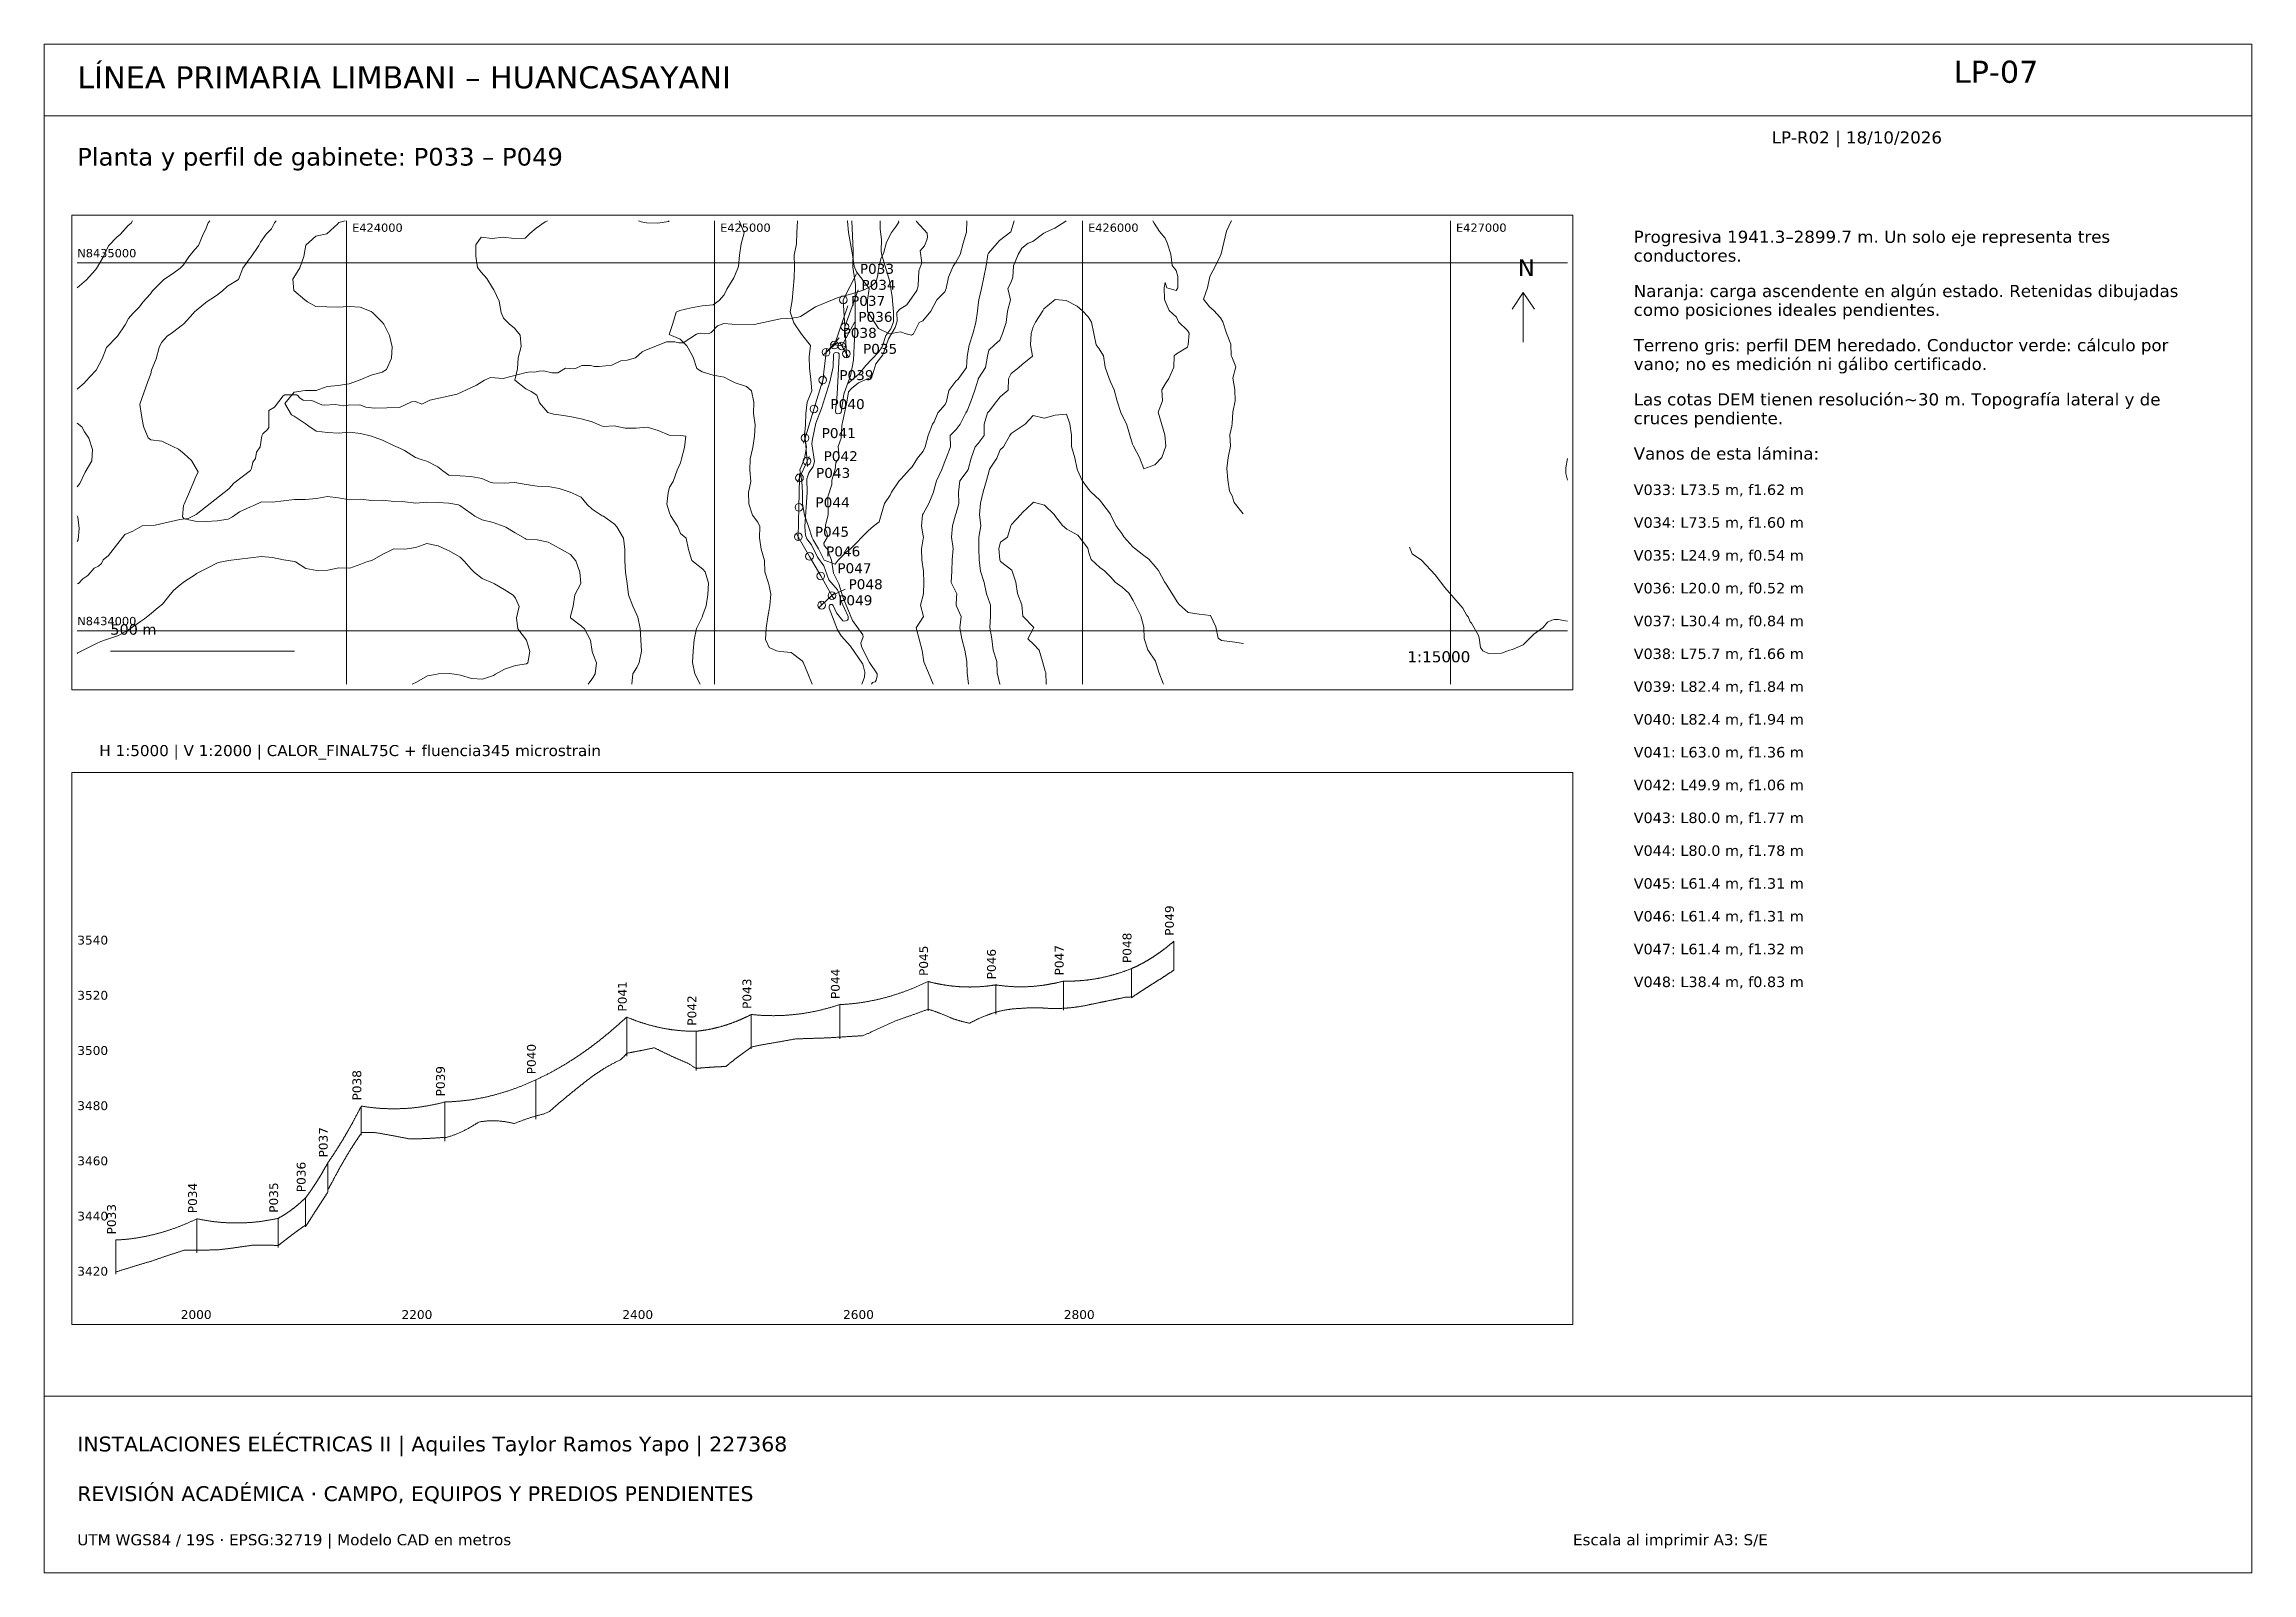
# Paper-space layout 'LP-07' of a CAD drawing. Header units: metres, sheet in millimetres. Extents: x 10 to 410, y 10 to 287.
import ezdxf

# ---------------------------------------------------------------- set-up
doc = ezdxf.new("R2010")
doc.units = ezdxf.units.M
for name, color, linetype, lineweight, true_color in [('AGUA', 7, 'Continuous', 13, 0x5ba3c5), ('ALERTA', 7, 'Continuous', 13, 0xc56b20), ('CABLE', 7, 'Continuous', 18, 0x087f8c), ('EJE', 7, 'Continuous', 18, 0x087f8c), ('GRILLA', 7, 'Continuous', 13, 0xd2dce3), ('MARCO', 7, 'Continuous', 13, 0x163b55), ('POSTES', 7, 'Continuous', 13, 0x244c65), ('RETENIDA', 7, 'Continuous', 13, 0xa77738), ('TERRENO', 7, 'Continuous', 13, 0x777777), ('TEXTO', 7, 'Continuous', 13, 0x163b55), ('VIA', 7, 'Continuous', 13, 0xa7a7a7)]:
    doc.layers.add(name, color=color, linetype=linetype, lineweight=lineweight, true_color=true_color)
doc.styles.add('LP-TEXTO', font='DejaVuSans.ttf')

psp = doc.layouts.new('LP-07')

# ---------------------------------------------------------------- texts
at = {"layer": 'ALERTA', "style": 'LP-TEXTO'}
for s, height, p in [('P037', 1.8, (156.19, 239.59)), ('P036', 1.8, (157.51, 236.69)), ('P035', 1.8, (158.36, 230.89)), ('P039', 1.8, (154.07, 226.13)), ('P040', 1.8, (152.47, 220.88)), ('P042', 1.8, (151.22, 211.44)), ('P044', 1.8, (149.75, 203.07)), ('P047', 1.8, (153.71, 191.14)), ('P048', 1.8, (155.74, 188.24)), ('REVISIÓN ACADÉMICA · CAMPO, EQUIPOS Y PREDIOS PENDIENTES', 2.7, (16, 23))]:
    psp.add_text(s, height=height, dxfattribs=at).set_placement(p)
at = {"layer": 'POSTES', "style": 'LP-TEXTO'}
for s, p in [('P033', (157.79, 245.39)), ('P034', (158.07, 242.49)), ('P038', (154.66, 233.79)), ('P041', (150.87, 215.63)), ('P043', (149.85, 208.41)), ('P045', (149.64, 197.74)), ('P046', (151.67, 194.19)), ('P049', (153.87, 185.34))]:
    psp.add_text(s, height=1.8, dxfattribs=at).set_placement(p)
at = {"layer": 'TEXTO', "style": 'LP-TEXTO'}
for s, height, p in [('LÍNEA PRIMARIA LIMBANI – HUANCASAYANI', 4, (16, 279)), ('LP-07', 4, (356, 280)), ('Planta y perfil de gabinete: P033 – P049', 3.2, (16, 265)), ('LP-R02 | 18/10/2026', 2.2, (323, 269)), ('E424000', 1.5, (65.81, 253)), ('E425000', 1.5, (132.48, 253)), ('E426000', 1.5, (199.14, 253)), ('E427000', 1.5, (265.81, 253)), ('Progresiva 1941.3–2899.7 m. Un solo eje representa tres', 2.2, (298, 251)), ('N8435000', 1.5, (16, 248.38)), ('N', 3, (277, 245)), ('conductores.', 2.2, (298, 247.59)), ('como posiciones ideales pendientes.', 2.2, (298, 237.77)), ('Naranja: carga ascendente en algún estado. Retenidas dibujadas', 2.2, (298, 241.18)), ('Terreno gris: perfil DEM heredado. Conductor verde: cálculo por', 2.2, (298, 231.36)), ('vano; no es medición ni gálibo certificado.', 2.2, (298, 227.95)), ('cruces pendiente.', 2.2, (298, 218.13)), ('Las cotas DEM tienen resolución~30 m. Topografía lateral y de', 2.2, (298, 221.54)), ('Vanos de esta lámina:', 2.2, (298, 211.72)), ('V033: L73.5 m, f1.62 m', 1.9, (298, 205.31)), ('V034: L73.5 m, f1.60 m', 1.9, (298, 199.37)), ('V035: L24.9 m, f0.54 m', 1.9, (298, 193.42)), ('V036: L20.0 m, f0.52 m', 1.9, (298, 187.48)), ('N8434000', 1.5, (16, 181.72)), ('500 m', 1.9, (22, 180)), ('V037: L30.4 m, f0.84 m', 1.9, (298, 181.53)), ('1:15000', 2, (257, 175)), ('V038: L75.7 m, f1.66 m', 1.9, (298, 175.59)), ('V039: L82.4 m, f1.84 m', 1.9, (298, 169.64)), ('V040: L82.4 m, f1.94 m', 1.9, (298, 163.7)), ('H 1:5000 | V 1:2000 | CALOR_FINAL75C + fluencia345 microstrain', 2, (20, 158)), ('V041: L63.0 m, f1.36 m', 1.9, (298, 157.75)), ('V042: L49.9 m, f1.06 m', 1.9, (298, 151.81)), ('V043: L80.0 m, f1.77 m', 1.9, (298, 145.86)), ('V044: L80.0 m, f1.78 m', 1.9, (298, 139.92)), ('V045: L61.4 m, f1.31 m', 1.9, (298, 133.97)), ('V046: L61.4 m, f1.31 m', 1.9, (298, 128.03)), ('3540', 1.6, (16, 123.85)), ('V047: L61.4 m, f1.32 m', 1.9, (298, 122.08)), ('V048: L38.4 m, f0.83 m', 1.9, (298, 116.14)), ('3520', 1.6, (16, 113.85)), ('3500', 1.6, (16, 103.85)), ('3480', 1.6, (16, 93.85)), ('3460', 1.6, (16, 83.85)), ('3440', 1.6, (16, 73.85)), ('3420', 1.6, (16, 63.85)), ('2000', 1.6, (34.75, 56)), ('2200', 1.6, (74.75, 56)), ('2400', 1.6, (114.75, 56)), ('2600', 1.6, (154.75, 56)), ('2800', 1.6, (194.75, 56)), ('INSTALACIONES ELÉCTRICAS II | Aquiles Taylor Ramos Yapo | 227368', 2.7, (16, 32)), ('UTM WGS84 / 19S · EPSG:32719 | Modelo CAD en metros', 2, (16, 15)), ('Escala al imprimir A3: S/E', 2, (287, 15))]:
    psp.add_text(s, height=height, dxfattribs=at).set_placement(p)
for s, p in [('P049', (214.68, 125.44)), ('P048', (207, 120.49)), ('P045', (170.14, 118.15)), ('P046', (182.43, 117.54)), ('P047', (194.71, 118.24)), ('P041', (115.55, 111.7)), ('P043', (138.13, 112.18)), ('P044', (154.14, 113.97)), ('P042', (128.16, 109.14)), ('P040', (99.08, 100.33)), ('P038', (67.46, 95.59)), ('P039', (82.6, 96.33)), ('P037', (61.37, 85.26)), ('P036', (57.37, 78.97)), ('P034', (37.69, 75.16)), ('P035', (52.38, 75.24)), ('P033', (23, 71.32))]:
    psp.add_text(s, height=1.6, rotation=90, dxfattribs=at).set_placement(p)

# ---------------------------------------------------------------- linework, layer by layer
at = {"layer": 'AGUA'}
for points in [[(16, 189.22), (16.2, 189.25), (16.99, 190.1), (17.93, 190.72), (19.08, 192.03), (19.82, 192.39), (20.41, 192.87), (20.72, 193.58), (21.66, 194.37), (24.6, 198.16), (26.09, 198.78), (27.78, 199.74), (30.14, 199.86), (34.61, 200.85), (36.12, 201.03), (37.54, 201.8), (43.49, 206.42), (44.36, 207.48), (47.4, 209.77), (47.59, 210.1), (47.78, 211.23), (48.28, 211.9), (48.47, 213.06), (49.16, 214.02), (49.43, 216.03), (49.6, 216.38), (50.48, 217.18), (50.68, 217.51), (50.7, 220.64), (51.71, 221.2), (53.28, 223.25), (53.61, 223.46), (55.71, 223.47), (56.04, 223.26), (56.28, 222.94), (56.93, 222.52), (58.52, 222.42), (60.31, 221.64), (60.74, 221.57), (62.74, 221.69), (64.27, 221.46), (65.08, 221.58), (67.2, 221.63), (68.28, 221.21), (69.79, 221.02), (74.4, 221.15), (76.56, 222.19), (77.31, 222.23), (78.43, 221.79), (79.86, 222.47), (84.83, 223.56), (88.36, 225.2), (89.81, 226.12), (90.87, 226.57), (93.18, 226.44), (97.35, 227.51), (98.14, 227.61), (98.93, 227.55), (99.7, 227.74), (100.47, 227.79), (101.96, 227.44), (103.1, 227.47), (104.45, 228.26), (105.93, 228.15), (106.3, 228.24), (107.44, 228.77), (108.98, 228.77), (109.72, 228.6), (110.53, 228.6), (112.84, 228.82), (114.48, 229.59), (115.66, 229.71), (117.16, 230.17), (118.35, 231.23), (118.7, 231.43), (122.73, 233.03), (124.27, 233.09), (125.02, 232.88), (125.78, 232.9), (128.22, 234.47), (128.57, 234.6), (128.94, 234.64), (129.69, 234.49), (130.48, 234.57), (130.83, 234.74), (132.02, 235.95), (133.12, 236.38), (134.66, 236.25), (138.64, 236.22), (143.42, 237.25), (145.47, 237.32), (146.64, 237.55), (147.01, 237.67), (149.75, 239.38), (153.85, 241.12), (156.32, 241.74), (158.6, 242.51), (159.96, 243.21), (160.58, 243.73), (160.77, 244.07), (160.96, 244.84), (161.23, 246.64), (161.67, 248.29), (162.07, 249.06), (162.62, 251.1), (163.51, 252.88), (164.25, 253.81), (164.85, 254.77), (164.81, 255)], [(159.88, 171), (160.06, 171.33), (160.54, 171.45), (160.75, 171.78), (160.94, 172.53), (160.9, 172.93), (159.57, 174.96), (158.15, 177.68), (157.99, 178.46), (158.38, 179.58), (158.34, 179.98), (156.44, 182.58), (154.75, 186.68), (153.97, 189.19), (153.02, 191.16), (152.66, 193.52), (151.88, 195.53), (151.34, 196.16), (151.24, 196.56), (151.86, 197.58), (151.93, 197.97), (151.76, 198.71), (151.54, 199.04), (151.54, 199.84), (152.08, 201.69), (151.99, 204.97), (152.7, 207.19), (152.73, 207.98), (153.29, 209.97), (153.42, 211.12), (154.05, 212.12), (153.84, 214.12), (154.41, 215.58), (154.54, 217.9), (155.45, 222.1), (155.72, 224), (156.27, 224.63), (157.56, 225.62), (159.72, 226.58), (160.13, 227.27), (160.7, 229.1), (161.95, 230.69), (162.96, 233.61), (164.21, 235.66), (164.54, 236.8), (164.49, 238.37), (165.05, 238.95), (166.28, 239.79), (168.11, 242.35), (168.36, 243.23), (168.47, 245.92), (169, 247.36), (168.74, 249.56), (169.48, 250.48), (169.9, 251.56), (170.03, 251.94), (169.97, 252.73), (168.05, 254.89), (167.98, 255)]]:
    psp.add_lwpolyline(points, dxfattribs=at)
at = {"layer": 'ALERTA'}
for centre in [(153.19, 232.49), (154.51, 232.31), (155.36, 230.89), (151.07, 226.13), (149.47, 220.88), (148.22, 211.44), (146.75, 203.07), (150.71, 190.63), (152.74, 187.08)]:
    psp.add_circle(centre, 0.7, dxfattribs=at)
at = {"layer": 'CABLE'}
for points in [[(207, 119.49), (207.06, 119.51), (207.13, 119.54), (207.19, 119.57), (207.25, 119.6), (207.32, 119.63), (207.38, 119.66), (207.45, 119.68), (207.51, 119.71), (207.57, 119.74), (207.64, 119.77), (207.7, 119.8), (207.77, 119.83), (207.83, 119.86), (207.89, 119.89), (207.96, 119.92), (208.02, 119.96), (208.09, 119.99), (208.15, 120.02), (208.21, 120.05), (208.28, 120.08), (208.34, 120.11), (208.41, 120.15), (208.47, 120.18), (208.53, 120.21), (208.6, 120.25), (208.66, 120.28), (208.73, 120.31), (208.79, 120.35), (208.85, 120.38), (208.92, 120.41), (208.98, 120.45), (209.05, 120.48), (209.11, 120.52), (209.18, 120.55), (209.24, 120.59), (209.3, 120.62), (209.37, 120.66), (209.43, 120.7), (209.5, 120.73), (209.56, 120.77), (209.62, 120.81), (209.69, 120.84), (209.75, 120.88), (209.82, 120.92), (209.88, 120.96), (209.94, 120.99), (210.01, 121.03), (210.07, 121.07), (210.14, 121.11), (210.2, 121.15), (210.26, 121.19), (210.33, 121.23), (210.39, 121.27), (210.46, 121.3), (210.52, 121.34), (210.58, 121.39), (210.65, 121.43), (210.71, 121.47), (210.78, 121.51), (210.84, 121.55), (210.91, 121.59), (210.97, 121.63), (211.03, 121.67), (211.1, 121.72), (211.16, 121.76), (211.23, 121.8), (211.29, 121.84), (211.35, 121.89), (211.42, 121.93), (211.48, 121.97), (211.55, 122.02), (211.61, 122.06), (211.67, 122.1), (211.74, 122.15), (211.8, 122.19), (211.87, 122.24), (211.93, 122.28), (211.99, 122.33), (212.06, 122.37), (212.12, 122.42), (212.19, 122.47), (212.25, 122.51), (212.31, 122.56), (212.38, 122.61), (212.44, 122.65), (212.51, 122.7), (212.57, 122.75), (212.63, 122.79), (212.7, 122.84), (212.76, 122.89), (212.83, 122.94), (212.89, 122.99), (212.96, 123.04), (213.02, 123.09), (213.08, 123.14), (213.15, 123.18), (213.21, 123.23), (213.28, 123.28), (213.34, 123.33), (213.4, 123.39), (213.47, 123.44), (213.53, 123.49), (213.6, 123.54), (213.66, 123.59), (213.72, 123.64), (213.79, 123.69), (213.85, 123.75), (213.92, 123.8), (213.98, 123.85), (214.04, 123.9), (214.11, 123.96), (214.17, 124.01), (214.24, 124.06), (214.3, 124.12), (214.36, 124.17), (214.43, 124.23), (214.49, 124.28), (214.56, 124.33), (214.62, 124.39), (214.68, 124.44)], [(154.14, 112.97), (154.27, 112.97), (154.4, 112.98), (154.54, 112.99), (154.67, 112.99), (154.8, 113), (154.94, 113.01), (155.07, 113.02), (155.2, 113.03), (155.34, 113.04), (155.47, 113.05), (155.6, 113.06), (155.74, 113.07), (155.87, 113.08), (156, 113.09), (156.14, 113.1), (156.27, 113.12), (156.4, 113.13), (156.54, 113.14), (156.67, 113.16), (156.8, 113.17), (156.94, 113.19), (157.07, 113.2), (157.2, 113.22), (157.34, 113.24), (157.47, 113.25), (157.6, 113.27), (157.74, 113.29), (157.87, 113.31), (158, 113.33), (158.14, 113.35), (158.27, 113.37), (158.4, 113.39), (158.54, 113.41), (158.67, 113.43), (158.8, 113.45), (158.94, 113.48), (159.07, 113.5), (159.2, 113.52), (159.34, 113.55), (159.47, 113.57), (159.6, 113.6), (159.74, 113.62), (159.87, 113.65), (160, 113.68), (160.14, 113.7), (160.27, 113.73), (160.4, 113.76), (160.54, 113.79), (160.67, 113.82), (160.8, 113.85), (160.94, 113.88), (161.07, 113.91), (161.2, 113.94), (161.34, 113.97), (161.47, 114), (161.6, 114.03), (161.74, 114.07), (161.87, 114.1), (162.01, 114.14), (162.14, 114.17), (162.27, 114.2), (162.41, 114.24), (162.54, 114.28), (162.67, 114.31), (162.81, 114.35), (162.94, 114.39), (163.07, 114.43), (163.21, 114.46), (163.34, 114.5), (163.47, 114.54), (163.61, 114.58), (163.74, 114.62), (163.87, 114.66), (164.01, 114.71), (164.14, 114.75), (164.27, 114.79), (164.41, 114.83), (164.54, 114.88), (164.67, 114.92), (164.81, 114.97), (164.94, 115.01), (165.07, 115.06), (165.21, 115.1), (165.34, 115.15), (165.47, 115.2), (165.61, 115.24), (165.74, 115.29), (165.87, 115.34), (166.01, 115.39), (166.14, 115.44), (166.27, 115.49), (166.41, 115.54), (166.54, 115.59), (166.67, 115.64), (166.81, 115.69), (166.94, 115.74), (167.07, 115.8), (167.21, 115.85), (167.34, 115.9), (167.47, 115.96), (167.61, 116.01), (167.74, 116.07), (167.87, 116.13), (168.01, 116.18), (168.14, 116.24), (168.27, 116.3), (168.41, 116.35), (168.54, 116.41), (168.67, 116.47), (168.81, 116.53), (168.94, 116.59), (169.07, 116.65), (169.21, 116.71), (169.34, 116.77), (169.47, 116.84), (169.61, 116.9), (169.74, 116.96), (169.87, 117.02), (170.01, 117.09), (170.14, 117.15)], [(170.14, 117.15), (170.24, 117.13), (170.34, 117.1), (170.45, 117.07), (170.55, 117.05), (170.65, 117.02), (170.75, 117), (170.86, 116.97), (170.96, 116.95), (171.06, 116.92), (171.16, 116.9), (171.27, 116.88), (171.37, 116.85), (171.47, 116.83), (171.57, 116.81), (171.68, 116.79), (171.78, 116.77), (171.88, 116.75), (171.98, 116.73), (172.09, 116.71), (172.19, 116.69), (172.29, 116.67), (172.39, 116.65), (172.49, 116.63), (172.6, 116.61), (172.7, 116.59), (172.8, 116.57), (172.9, 116.56), (173.01, 116.54), (173.11, 116.52), (173.21, 116.51), (173.31, 116.49), (173.42, 116.48), (173.52, 116.46), (173.62, 116.45), (173.72, 116.43), (173.83, 116.42), (173.93, 116.4), (174.03, 116.39), (174.13, 116.38), (174.24, 116.36), (174.34, 116.35), (174.44, 116.34), (174.54, 116.33), (174.64, 116.32), (174.75, 116.31), (174.85, 116.3), (174.95, 116.29), (175.05, 116.28), (175.16, 116.27), (175.26, 116.26), (175.36, 116.25), (175.46, 116.24), (175.57, 116.23), (175.67, 116.23), (175.77, 116.22), (175.87, 116.21), (175.98, 116.21), (176.08, 116.2), (176.18, 116.2), (176.28, 116.19), (176.39, 116.19), (176.49, 116.18), (176.59, 116.18), (176.69, 116.17), (176.79, 116.17), (176.9, 116.17), (177, 116.16), (177.1, 116.16), (177.2, 116.16), (177.31, 116.16), (177.41, 116.16), (177.51, 116.16), (177.61, 116.15), (177.72, 116.15), (177.82, 116.15), (177.92, 116.16), (178.02, 116.16), (178.13, 116.16), (178.23, 116.16), (178.33, 116.16), (178.43, 116.16), (178.54, 116.17), (178.64, 116.17), (178.74, 116.17), (178.84, 116.18), (178.94, 116.18), (179.05, 116.19), (179.15, 116.19), (179.25, 116.2), (179.35, 116.2), (179.46, 116.21), (179.56, 116.21), (179.66, 116.22), (179.76, 116.23), (179.87, 116.23), (179.97, 116.24), (180.07, 116.25), (180.17, 116.26), (180.28, 116.27), (180.38, 116.28), (180.48, 116.29), (180.58, 116.3), (180.69, 116.31), (180.79, 116.32), (180.89, 116.33), (180.99, 116.34), (181.09, 116.35), (181.2, 116.37), (181.3, 116.38), (181.4, 116.39), (181.5, 116.4), (181.61, 116.42), (181.71, 116.43), (181.81, 116.45), (181.91, 116.46), (182.02, 116.48), (182.12, 116.49), (182.22, 116.51), (182.32, 116.52), (182.43, 116.54)], [(182.43, 116.54), (182.53, 116.52), (182.63, 116.51), (182.73, 116.49), (182.84, 116.48), (182.94, 116.46), (183.04, 116.45), (183.14, 116.44), (183.24, 116.42), (183.35, 116.41), (183.45, 116.4), (183.55, 116.39), (183.65, 116.37), (183.76, 116.36), (183.86, 116.35), (183.96, 116.34), (184.06, 116.33), (184.17, 116.32), (184.27, 116.31), (184.37, 116.3), (184.47, 116.29), (184.58, 116.28), (184.68, 116.28), (184.78, 116.27), (184.88, 116.26), (184.99, 116.25), (185.09, 116.25), (185.19, 116.24), (185.29, 116.23), (185.39, 116.23), (185.5, 116.22), (185.6, 116.22), (185.7, 116.21), (185.8, 116.21), (185.91, 116.2), (186.01, 116.2), (186.11, 116.2), (186.21, 116.2), (186.32, 116.19), (186.42, 116.19), (186.52, 116.19), (186.62, 116.19), (186.73, 116.19), (186.83, 116.19), (186.93, 116.19), (187.03, 116.19), (187.14, 116.19), (187.24, 116.19), (187.34, 116.19), (187.44, 116.19), (187.54, 116.19), (187.65, 116.19), (187.75, 116.2), (187.85, 116.2), (187.95, 116.2), (188.06, 116.21), (188.16, 116.21), (188.26, 116.22), (188.36, 116.22), (188.47, 116.23), (188.57, 116.23), (188.67, 116.24), (188.77, 116.24), (188.88, 116.25), (188.98, 116.26), (189.08, 116.27), (189.18, 116.27), (189.29, 116.28), (189.39, 116.29), (189.49, 116.3), (189.59, 116.31), (189.69, 116.32), (189.8, 116.33), (189.9, 116.34), (190, 116.35), (190.1, 116.36), (190.21, 116.37), (190.31, 116.38), (190.41, 116.4), (190.51, 116.41), (190.62, 116.42), (190.72, 116.43), (190.82, 116.45), (190.92, 116.46), (191.03, 116.48), (191.13, 116.49), (191.23, 116.51), (191.33, 116.52), (191.44, 116.54), (191.54, 116.55), (191.64, 116.57), (191.74, 116.59), (191.84, 116.6), (191.95, 116.62), (192.05, 116.64), (192.15, 116.66), (192.25, 116.68), (192.36, 116.7), (192.46, 116.72), (192.56, 116.74), (192.66, 116.76), (192.77, 116.78), (192.87, 116.8), (192.97, 116.82), (193.07, 116.84), (193.18, 116.86), (193.28, 116.88), (193.38, 116.91), (193.48, 116.93), (193.59, 116.95), (193.69, 116.98), (193.79, 117), (193.89, 117.03), (193.99, 117.05), (194.1, 117.08), (194.2, 117.1), (194.3, 117.13), (194.4, 117.16), (194.51, 117.18), (194.61, 117.21), (194.71, 117.24)], [(194.71, 117.24), (194.81, 117.23), (194.92, 117.23), (195.02, 117.23), (195.12, 117.23), (195.22, 117.23), (195.33, 117.22), (195.43, 117.22), (195.53, 117.22), (195.63, 117.22), (195.74, 117.22), (195.84, 117.22), (195.94, 117.22), (196.04, 117.23), (196.14, 117.23), (196.25, 117.23), (196.35, 117.23), (196.45, 117.24), (196.55, 117.24), (196.66, 117.24), (196.76, 117.25), (196.86, 117.25), (196.96, 117.25), (197.07, 117.26), (197.17, 117.27), (197.27, 117.27), (197.37, 117.28), (197.48, 117.28), (197.58, 117.29), (197.68, 117.3), (197.78, 117.31), (197.89, 117.31), (197.99, 117.32), (198.09, 117.33), (198.19, 117.34), (198.29, 117.35), (198.4, 117.36), (198.5, 117.37), (198.6, 117.38), (198.7, 117.39), (198.81, 117.4), (198.91, 117.41), (199.01, 117.42), (199.11, 117.44), (199.22, 117.45), (199.32, 117.46), (199.42, 117.48), (199.52, 117.49), (199.63, 117.5), (199.73, 117.52), (199.83, 117.53), (199.93, 117.55), (200.04, 117.56), (200.14, 117.58), (200.24, 117.6), (200.34, 117.61), (200.44, 117.63), (200.55, 117.65), (200.65, 117.67), (200.75, 117.68), (200.85, 117.7), (200.96, 117.72), (201.06, 117.74), (201.16, 117.76), (201.26, 117.78), (201.37, 117.8), (201.47, 117.82), (201.57, 117.84), (201.67, 117.86), (201.78, 117.89), (201.88, 117.91), (201.98, 117.93), (202.08, 117.95), (202.19, 117.98), (202.29, 118), (202.39, 118.02), (202.49, 118.05), (202.59, 118.07), (202.7, 118.1), (202.8, 118.12), (202.9, 118.15), (203, 118.18), (203.11, 118.2), (203.21, 118.23), (203.31, 118.26), (203.41, 118.28), (203.52, 118.31), (203.62, 118.34), (203.72, 118.37), (203.82, 118.4), (203.93, 118.43), (204.03, 118.46), (204.13, 118.49), (204.23, 118.52), (204.34, 118.55), (204.44, 118.58), (204.54, 118.61), (204.64, 118.65), (204.74, 118.68), (204.85, 118.71), (204.95, 118.74), (205.05, 118.78), (205.15, 118.81), (205.26, 118.85), (205.36, 118.88), (205.46, 118.92), (205.56, 118.95), (205.67, 118.99), (205.77, 119.02), (205.87, 119.06), (205.97, 119.1), (206.08, 119.13), (206.18, 119.17), (206.28, 119.21), (206.38, 119.25), (206.49, 119.29), (206.59, 119.33), (206.69, 119.37), (206.79, 119.41), (206.89, 119.45), (207, 119.49)], [(138.13, 111.18), (138.27, 111.17), (138.4, 111.15), (138.53, 111.14), (138.67, 111.13), (138.8, 111.11), (138.93, 111.1), (139.07, 111.09), (139.2, 111.08), (139.33, 111.07), (139.47, 111.06), (139.6, 111.05), (139.73, 111.04), (139.87, 111.03), (140, 111.02), (140.13, 111.02), (140.27, 111.01), (140.4, 111), (140.53, 111), (140.67, 110.99), (140.8, 110.99), (140.93, 110.98), (141.07, 110.98), (141.2, 110.98), (141.33, 110.97), (141.47, 110.97), (141.6, 110.97), (141.73, 110.97), (141.87, 110.97), (142, 110.96), (142.13, 110.96), (142.27, 110.96), (142.4, 110.97), (142.53, 110.97), (142.67, 110.97), (142.8, 110.97), (142.93, 110.97), (143.07, 110.98), (143.2, 110.98), (143.33, 110.99), (143.47, 110.99), (143.6, 111), (143.73, 111), (143.87, 111.01), (144, 111.01), (144.13, 111.02), (144.27, 111.03), (144.4, 111.04), (144.53, 111.05), (144.67, 111.06), (144.8, 111.07), (144.93, 111.08), (145.07, 111.09), (145.2, 111.1), (145.33, 111.11), (145.47, 111.12), (145.6, 111.13), (145.73, 111.15), (145.87, 111.16), (146, 111.18), (146.13, 111.19), (146.27, 111.21), (146.4, 111.22), (146.53, 111.24), (146.67, 111.25), (146.8, 111.27), (146.94, 111.29), (147.07, 111.31), (147.2, 111.32), (147.34, 111.34), (147.47, 111.36), (147.6, 111.38), (147.74, 111.4), (147.87, 111.42), (148, 111.45), (148.14, 111.47), (148.27, 111.49), (148.4, 111.51), (148.54, 111.54), (148.67, 111.56), (148.8, 111.59), (148.94, 111.61), (149.07, 111.64), (149.2, 111.66), (149.34, 111.69), (149.47, 111.72), (149.6, 111.74), (149.74, 111.77), (149.87, 111.8), (150, 111.83), (150.14, 111.86), (150.27, 111.89), (150.4, 111.92), (150.54, 111.95), (150.67, 111.98), (150.8, 112.01), (150.94, 112.04), (151.07, 112.08), (151.2, 112.11), (151.34, 112.14), (151.47, 112.18), (151.6, 112.21), (151.74, 112.25), (151.87, 112.28), (152, 112.32), (152.14, 112.36), (152.27, 112.39), (152.4, 112.43), (152.54, 112.47), (152.67, 112.51), (152.8, 112.55), (152.94, 112.59), (153.07, 112.63), (153.2, 112.67), (153.34, 112.71), (153.47, 112.75), (153.6, 112.79), (153.74, 112.84), (153.87, 112.88), (154, 112.92), (154.14, 112.97)], [(99.08, 99.33), (99.21, 99.4), (99.35, 99.46), (99.49, 99.52), (99.63, 99.59), (99.76, 99.65), (99.9, 99.72), (100.04, 99.79), (100.18, 99.85), (100.31, 99.92), (100.45, 99.99), (100.59, 100.06), (100.72, 100.12), (100.86, 100.19), (101, 100.26), (101.14, 100.33), (101.27, 100.4), (101.41, 100.48), (101.55, 100.55), (101.69, 100.62), (101.82, 100.69), (101.96, 100.77), (102.1, 100.84), (102.23, 100.91), (102.37, 100.99), (102.51, 101.07), (102.65, 101.14), (102.78, 101.22), (102.92, 101.3), (103.06, 101.37), (103.2, 101.45), (103.33, 101.53), (103.47, 101.61), (103.61, 101.69), (103.74, 101.77), (103.88, 101.85), (104.02, 101.93), (104.16, 102.01), (104.29, 102.1), (104.43, 102.18), (104.57, 102.26), (104.71, 102.35), (104.84, 102.43), (104.98, 102.52), (105.12, 102.6), (105.25, 102.69), (105.39, 102.78), (105.53, 102.86), (105.67, 102.95), (105.8, 103.04), (105.94, 103.13), (106.08, 103.22), (106.22, 103.31), (106.35, 103.4), (106.49, 103.49), (106.63, 103.58), (106.77, 103.67), (106.9, 103.77), (107.04, 103.86), (107.18, 103.95), (107.31, 104.05), (107.45, 104.14), (107.59, 104.24), (107.73, 104.33), (107.86, 104.43), (108, 104.53), (108.14, 104.63), (108.28, 104.72), (108.41, 104.82), (108.55, 104.92), (108.69, 105.02), (108.82, 105.12), (108.96, 105.22), (109.1, 105.32), (109.24, 105.43), (109.37, 105.53), (109.51, 105.63), (109.65, 105.73), (109.79, 105.84), (109.92, 105.94), (110.06, 106.05), (110.2, 106.15), (110.33, 106.26), (110.47, 106.37), (110.61, 106.47), (110.75, 106.58), (110.88, 106.69), (111.02, 106.8), (111.16, 106.91), (111.3, 107.02), (111.43, 107.13), (111.57, 107.24), (111.71, 107.35), (111.84, 107.46), (111.98, 107.58), (112.12, 107.69), (112.26, 107.8), (112.39, 107.92), (112.53, 108.03), (112.67, 108.15), (112.81, 108.27), (112.94, 108.38), (113.08, 108.5), (113.22, 108.62), (113.36, 108.73), (113.49, 108.85), (113.63, 108.97), (113.77, 109.09), (113.9, 109.21), (114.04, 109.33), (114.18, 109.46), (114.32, 109.58), (114.45, 109.7), (114.59, 109.82), (114.73, 109.95), (114.87, 110.07), (115, 110.2), (115.14, 110.32), (115.28, 110.45), (115.41, 110.57), (115.55, 110.7)], [(115.55, 110.7), (115.66, 110.66), (115.76, 110.61), (115.87, 110.57), (115.97, 110.53), (116.08, 110.49), (116.18, 110.44), (116.29, 110.4), (116.39, 110.36), (116.5, 110.32), (116.6, 110.28), (116.71, 110.24), (116.81, 110.2), (116.92, 110.16), (117.02, 110.12), (117.13, 110.08), (117.23, 110.05), (117.34, 110.01), (117.44, 109.97), (117.55, 109.93), (117.65, 109.9), (117.76, 109.86), (117.86, 109.83), (117.97, 109.79), (118.07, 109.75), (118.18, 109.72), (118.28, 109.69), (118.39, 109.65), (118.49, 109.62), (118.6, 109.59), (118.7, 109.55), (118.81, 109.52), (118.91, 109.49), (119.02, 109.46), (119.12, 109.42), (119.23, 109.39), (119.33, 109.36), (119.44, 109.33), (119.54, 109.3), (119.65, 109.27), (119.75, 109.25), (119.86, 109.22), (119.96, 109.19), (120.07, 109.16), (120.17, 109.13), (120.28, 109.11), (120.38, 109.08), (120.49, 109.05), (120.59, 109.03), (120.7, 109), (120.8, 108.98), (120.91, 108.95), (121.01, 108.93), (121.12, 108.9), (121.22, 108.88), (121.33, 108.86), (121.43, 108.83), (121.54, 108.81), (121.64, 108.79), (121.75, 108.77), (121.85, 108.74), (121.96, 108.72), (122.06, 108.7), (122.17, 108.68), (122.27, 108.66), (122.38, 108.64), (122.48, 108.62), (122.59, 108.6), (122.69, 108.59), (122.8, 108.57), (122.9, 108.55), (123.01, 108.53), (123.12, 108.52), (123.22, 108.5), (123.33, 108.48), (123.43, 108.47), (123.54, 108.45), (123.64, 108.44), (123.75, 108.42), (123.85, 108.41), (123.96, 108.39), (124.06, 108.38), (124.17, 108.37), (124.27, 108.35), (124.38, 108.34), (124.48, 108.33), (124.59, 108.32), (124.69, 108.31), (124.8, 108.3), (124.9, 108.29), (125.01, 108.27), (125.11, 108.27), (125.22, 108.26), (125.32, 108.25), (125.43, 108.24), (125.53, 108.23), (125.64, 108.22), (125.74, 108.21), (125.85, 108.21), (125.95, 108.2), (126.06, 108.19), (126.16, 108.19), (126.27, 108.18), (126.37, 108.18), (126.48, 108.17), (126.58, 108.17), (126.69, 108.16), (126.79, 108.16), (126.9, 108.16), (127, 108.15), (127.11, 108.15), (127.21, 108.15), (127.32, 108.15), (127.42, 108.14), (127.53, 108.14), (127.63, 108.14), (127.74, 108.14), (127.84, 108.14), (127.95, 108.14), (128.05, 108.14), (128.16, 108.14)], [(128.16, 108.14), (128.24, 108.15), (128.32, 108.16), (128.41, 108.17), (128.49, 108.18), (128.57, 108.19), (128.66, 108.2), (128.74, 108.21), (128.82, 108.22), (128.91, 108.23), (128.99, 108.24), (129.07, 108.25), (129.15, 108.26), (129.24, 108.27), (129.32, 108.28), (129.4, 108.29), (129.49, 108.31), (129.57, 108.32), (129.65, 108.33), (129.74, 108.34), (129.82, 108.36), (129.9, 108.37), (129.99, 108.38), (130.07, 108.4), (130.15, 108.41), (130.24, 108.43), (130.32, 108.44), (130.4, 108.46), (130.48, 108.47), (130.57, 108.49), (130.65, 108.51), (130.73, 108.52), (130.82, 108.54), (130.9, 108.56), (130.98, 108.58), (131.07, 108.59), (131.15, 108.61), (131.23, 108.63), (131.32, 108.65), (131.4, 108.67), (131.48, 108.69), (131.57, 108.71), (131.65, 108.73), (131.73, 108.75), (131.82, 108.77), (131.9, 108.79), (131.98, 108.81), (132.06, 108.83), (132.15, 108.85), (132.23, 108.87), (132.31, 108.9), (132.4, 108.92), (132.48, 108.94), (132.56, 108.96), (132.65, 108.99), (132.73, 109.01), (132.81, 109.03), (132.9, 109.06), (132.98, 109.08), (133.06, 109.11), (133.15, 109.13), (133.23, 109.16), (133.31, 109.18), (133.39, 109.21), (133.48, 109.24), (133.56, 109.26), (133.64, 109.29), (133.73, 109.32), (133.81, 109.34), (133.89, 109.37), (133.98, 109.4), (134.06, 109.43), (134.14, 109.46), (134.23, 109.49), (134.31, 109.52), (134.39, 109.55), (134.48, 109.57), (134.56, 109.61), (134.64, 109.64), (134.72, 109.67), (134.81, 109.7), (134.89, 109.73), (134.97, 109.76), (135.06, 109.79), (135.14, 109.82), (135.22, 109.86), (135.31, 109.89), (135.39, 109.92), (135.47, 109.96), (135.56, 109.99), (135.64, 110.02), (135.72, 110.06), (135.81, 110.09), (135.89, 110.13), (135.97, 110.16), (136.05, 110.2), (136.14, 110.23), (136.22, 110.27), (136.3, 110.31), (136.39, 110.34), (136.47, 110.38), (136.55, 110.42), (136.64, 110.45), (136.72, 110.49), (136.8, 110.53), (136.89, 110.57), (136.97, 110.61), (137.05, 110.65), (137.14, 110.69), (137.22, 110.73), (137.3, 110.77), (137.38, 110.81), (137.47, 110.85), (137.55, 110.89), (137.63, 110.93), (137.72, 110.97), (137.8, 111.01), (137.88, 111.05), (137.97, 111.09), (138.05, 111.14), (138.13, 111.18)], [(82.6, 95.33), (82.74, 95.33), (82.88, 95.33), (83.01, 95.34), (83.15, 95.34), (83.29, 95.35), (83.43, 95.35), (83.56, 95.36), (83.7, 95.36), (83.84, 95.37), (83.98, 95.38), (84.11, 95.39), (84.25, 95.4), (84.39, 95.41), (84.52, 95.42), (84.66, 95.43), (84.8, 95.44), (84.94, 95.45), (85.07, 95.46), (85.21, 95.47), (85.35, 95.48), (85.49, 95.5), (85.62, 95.51), (85.76, 95.52), (85.9, 95.54), (86.03, 95.56), (86.17, 95.57), (86.31, 95.59), (86.45, 95.6), (86.58, 95.62), (86.72, 95.64), (86.86, 95.66), (87, 95.68), (87.13, 95.7), (87.27, 95.72), (87.41, 95.74), (87.54, 95.76), (87.68, 95.78), (87.82, 95.8), (87.96, 95.82), (88.09, 95.85), (88.23, 95.87), (88.37, 95.89), (88.51, 95.92), (88.64, 95.94), (88.78, 95.97), (88.92, 95.99), (89.05, 96.02), (89.19, 96.05), (89.33, 96.07), (89.47, 96.1), (89.6, 96.13), (89.74, 96.16), (89.88, 96.19), (90.02, 96.22), (90.15, 96.25), (90.29, 96.28), (90.43, 96.31), (90.56, 96.34), (90.7, 96.38), (90.84, 96.41), (90.98, 96.44), (91.11, 96.48), (91.25, 96.51), (91.39, 96.55), (91.53, 96.58), (91.66, 96.62), (91.8, 96.66), (91.94, 96.69), (92.08, 96.73), (92.21, 96.77), (92.35, 96.81), (92.49, 96.85), (92.62, 96.89), (92.76, 96.93), (92.9, 96.97), (93.04, 97.01), (93.17, 97.05), (93.31, 97.09), (93.45, 97.14), (93.59, 97.18), (93.72, 97.22), (93.86, 97.27), (94, 97.31), (94.13, 97.36), (94.27, 97.4), (94.41, 97.45), (94.55, 97.5), (94.68, 97.55), (94.82, 97.59), (94.96, 97.64), (95.1, 97.69), (95.23, 97.74), (95.37, 97.79), (95.51, 97.84), (95.64, 97.89), (95.78, 97.94), (95.92, 98), (96.06, 98.05), (96.19, 98.1), (96.33, 98.15), (96.47, 98.21), (96.61, 98.26), (96.74, 98.32), (96.88, 98.37), (97.02, 98.43), (97.15, 98.49), (97.29, 98.54), (97.43, 98.6), (97.57, 98.66), (97.7, 98.72), (97.84, 98.78), (97.98, 98.84), (98.12, 98.9), (98.25, 98.96), (98.39, 99.02), (98.53, 99.08), (98.67, 99.14), (98.8, 99.21), (98.94, 99.27), (99.08, 99.33)], [(61.37, 84.26), (61.42, 84.34), (61.48, 84.41), (61.53, 84.48), (61.58, 84.55), (61.63, 84.63), (61.68, 84.7), (61.73, 84.78), (61.78, 84.85), (61.83, 84.92), (61.88, 85), (61.93, 85.07), (61.98, 85.15), (62.03, 85.22), (62.08, 85.3), (62.13, 85.37), (62.19, 85.45), (62.24, 85.52), (62.29, 85.6), (62.34, 85.68), (62.39, 85.75), (62.44, 85.83), (62.49, 85.91), (62.54, 85.99), (62.59, 86.06), (62.64, 86.14), (62.69, 86.22), (62.74, 86.3), (62.79, 86.38), (62.84, 86.45), (62.89, 86.53), (62.95, 86.61), (63, 86.69), (63.05, 86.77), (63.1, 86.85), (63.15, 86.93), (63.2, 87.01), (63.25, 87.09), (63.3, 87.17), (63.35, 87.25), (63.4, 87.33), (63.45, 87.42), (63.5, 87.5), (63.55, 87.58), (63.6, 87.66), (63.66, 87.74), (63.71, 87.83), (63.76, 87.91), (63.81, 87.99), (63.86, 88.07), (63.91, 88.16), (63.96, 88.24), (64.01, 88.33), (64.06, 88.41), (64.11, 88.49), (64.16, 88.58), (64.21, 88.66), (64.26, 88.75), (64.31, 88.83), (64.36, 88.92), (64.42, 89.01), (64.47, 89.09), (64.52, 89.18), (64.57, 89.26), (64.62, 89.35), (64.67, 89.44), (64.72, 89.53), (64.77, 89.61), (64.82, 89.7), (64.87, 89.79), (64.92, 89.88), (64.97, 89.97), (65.02, 90.05), (65.07, 90.14), (65.13, 90.23), (65.18, 90.32), (65.23, 90.41), (65.28, 90.5), (65.33, 90.59), (65.38, 90.68), (65.43, 90.77), (65.48, 90.86), (65.53, 90.95), (65.58, 91.04), (65.63, 91.14), (65.68, 91.23), (65.73, 91.32), (65.78, 91.41), (65.84, 91.5), (65.89, 91.6), (65.94, 91.69), (65.99, 91.78), (66.04, 91.88), (66.09, 91.97), (66.14, 92.06), (66.19, 92.16), (66.24, 92.25), (66.29, 92.35), (66.34, 92.44), (66.39, 92.54), (66.44, 92.63), (66.49, 92.73), (66.54, 92.82), (66.6, 92.92), (66.65, 93.01), (66.7, 93.11), (66.75, 93.21), (66.8, 93.3), (66.85, 93.4), (66.9, 93.5), (66.95, 93.6), (67, 93.69), (67.05, 93.79), (67.1, 93.89), (67.15, 93.99), (67.2, 94.09), (67.25, 94.19), (67.31, 94.29), (67.36, 94.39), (67.41, 94.49), (67.46, 94.59)], [(67.46, 94.59), (67.58, 94.57), (67.71, 94.55), (67.84, 94.53), (67.96, 94.51), (68.09, 94.49), (68.21, 94.47), (68.34, 94.45), (68.47, 94.43), (68.59, 94.41), (68.72, 94.4), (68.85, 94.38), (68.97, 94.36), (69.1, 94.35), (69.22, 94.33), (69.35, 94.32), (69.48, 94.3), (69.6, 94.29), (69.73, 94.28), (69.86, 94.26), (69.98, 94.25), (70.11, 94.24), (70.23, 94.23), (70.36, 94.21), (70.49, 94.2), (70.61, 94.19), (70.74, 94.18), (70.86, 94.17), (70.99, 94.17), (71.12, 94.16), (71.24, 94.15), (71.37, 94.14), (71.5, 94.14), (71.62, 94.13), (71.75, 94.12), (71.87, 94.12), (72, 94.11), (72.13, 94.11), (72.25, 94.1), (72.38, 94.1), (72.51, 94.1), (72.63, 94.09), (72.76, 94.09), (72.88, 94.09), (73.01, 94.09), (73.14, 94.09), (73.26, 94.09), (73.39, 94.09), (73.52, 94.09), (73.64, 94.09), (73.77, 94.09), (73.89, 94.09), (74.02, 94.09), (74.15, 94.1), (74.27, 94.1), (74.4, 94.1), (74.52, 94.11), (74.65, 94.11), (74.78, 94.12), (74.9, 94.12), (75.03, 94.13), (75.16, 94.13), (75.28, 94.14), (75.41, 94.15), (75.53, 94.16), (75.66, 94.16), (75.79, 94.17), (75.91, 94.18), (76.04, 94.19), (76.17, 94.2), (76.29, 94.21), (76.42, 94.22), (76.54, 94.23), (76.67, 94.25), (76.8, 94.26), (76.92, 94.27), (77.05, 94.28), (77.18, 94.3), (77.3, 94.31), (77.43, 94.33), (77.55, 94.34), (77.68, 94.36), (77.81, 94.37), (77.93, 94.39), (78.06, 94.41), (78.18, 94.42), (78.31, 94.44), (78.44, 94.46), (78.56, 94.48), (78.69, 94.5), (78.82, 94.52), (78.94, 94.54), (79.07, 94.56), (79.19, 94.58), (79.32, 94.6), (79.45, 94.62), (79.57, 94.65), (79.7, 94.67), (79.83, 94.69), (79.95, 94.72), (80.08, 94.74), (80.2, 94.77), (80.33, 94.79), (80.46, 94.82), (80.58, 94.84), (80.71, 94.87), (80.84, 94.9), (80.96, 94.93), (81.09, 94.95), (81.21, 94.98), (81.34, 95.01), (81.47, 95.04), (81.59, 95.07), (81.72, 95.1), (81.84, 95.13), (81.97, 95.16), (82.1, 95.19), (82.22, 95.23), (82.35, 95.26), (82.48, 95.29), (82.6, 95.33)], [(57.37, 77.97), (57.41, 78.01), (57.44, 78.05), (57.47, 78.1), (57.51, 78.14), (57.54, 78.19), (57.57, 78.23), (57.61, 78.28), (57.64, 78.32), (57.67, 78.37), (57.71, 78.41), (57.74, 78.46), (57.77, 78.5), (57.81, 78.55), (57.84, 78.59), (57.87, 78.64), (57.91, 78.69), (57.94, 78.73), (57.97, 78.78), (58.01, 78.83), (58.04, 78.87), (58.07, 78.92), (58.11, 78.97), (58.14, 79.01), (58.17, 79.06), (58.21, 79.11), (58.24, 79.15), (58.27, 79.2), (58.31, 79.25), (58.34, 79.3), (58.37, 79.35), (58.41, 79.39), (58.44, 79.44), (58.47, 79.49), (58.51, 79.54), (58.54, 79.59), (58.57, 79.64), (58.61, 79.69), (58.64, 79.74), (58.67, 79.78), (58.71, 79.83), (58.74, 79.88), (58.77, 79.93), (58.81, 79.98), (58.84, 80.03), (58.87, 80.08), (58.91, 80.13), (58.94, 80.18), (58.97, 80.23), (59.01, 80.29), (59.04, 80.34), (59.07, 80.39), (59.11, 80.44), (59.14, 80.49), (59.17, 80.54), (59.21, 80.59), (59.24, 80.64), (59.27, 80.7), (59.31, 80.75), (59.34, 80.8), (59.37, 80.85), (59.41, 80.91), (59.44, 80.96), (59.47, 81.01), (59.51, 81.06), (59.54, 81.12), (59.57, 81.17), (59.61, 81.22), (59.64, 81.28), (59.67, 81.33), (59.71, 81.38), (59.74, 81.44), (59.77, 81.49), (59.81, 81.55), (59.84, 81.6), (59.87, 81.66), (59.91, 81.71), (59.94, 81.77), (59.97, 81.82), (60.01, 81.88), (60.04, 81.93), (60.07, 81.99), (60.11, 82.04), (60.14, 82.1), (60.17, 82.15), (60.21, 82.21), (60.24, 82.27), (60.27, 82.32), (60.31, 82.38), (60.34, 82.43), (60.37, 82.49), (60.41, 82.55), (60.44, 82.61), (60.47, 82.66), (60.51, 82.72), (60.54, 82.78), (60.57, 82.84), (60.61, 82.89), (60.64, 82.95), (60.67, 83.01), (60.71, 83.07), (60.74, 83.13), (60.77, 83.18), (60.81, 83.24), (60.84, 83.3), (60.87, 83.36), (60.91, 83.42), (60.94, 83.48), (60.97, 83.54), (61.01, 83.6), (61.04, 83.66), (61.07, 83.72), (61.11, 83.78), (61.14, 83.84), (61.17, 83.9), (61.21, 83.96), (61.24, 84.02), (61.27, 84.08), (61.31, 84.14), (61.34, 84.2), (61.37, 84.26)], [(52.38, 74.24), (52.43, 74.26), (52.47, 74.28), (52.51, 74.31), (52.55, 74.33), (52.59, 74.35), (52.63, 74.37), (52.67, 74.4), (52.72, 74.42), (52.76, 74.44), (52.8, 74.47), (52.84, 74.49), (52.88, 74.52), (52.92, 74.54), (52.97, 74.56), (53.01, 74.59), (53.05, 74.61), (53.09, 74.64), (53.13, 74.66), (53.17, 74.69), (53.22, 74.71), (53.26, 74.74), (53.3, 74.76), (53.34, 74.79), (53.38, 74.81), (53.42, 74.84), (53.46, 74.86), (53.51, 74.89), (53.55, 74.92), (53.59, 74.94), (53.63, 74.97), (53.67, 75), (53.71, 75.02), (53.76, 75.05), (53.8, 75.08), (53.84, 75.1), (53.88, 75.13), (53.92, 75.16), (53.96, 75.19), (54.01, 75.21), (54.05, 75.24), (54.09, 75.27), (54.13, 75.3), (54.17, 75.33), (54.21, 75.36), (54.25, 75.38), (54.3, 75.41), (54.34, 75.44), (54.38, 75.47), (54.42, 75.5), (54.46, 75.53), (54.5, 75.56), (54.55, 75.59), (54.59, 75.62), (54.63, 75.65), (54.67, 75.68), (54.71, 75.71), (54.75, 75.74), (54.8, 75.77), (54.84, 75.8), (54.88, 75.83), (54.92, 75.86), (54.96, 75.9), (55, 75.93), (55.04, 75.96), (55.09, 75.99), (55.13, 76.02), (55.17, 76.05), (55.21, 76.09), (55.25, 76.12), (55.29, 76.15), (55.34, 76.18), (55.38, 76.22), (55.42, 76.25), (55.46, 76.28), (55.5, 76.32), (55.54, 76.35), (55.59, 76.38), (55.63, 76.42), (55.67, 76.45), (55.71, 76.48), (55.75, 76.52), (55.79, 76.55), (55.83, 76.59), (55.88, 76.62), (55.92, 76.66), (55.96, 76.69), (56, 76.73), (56.04, 76.76), (56.08, 76.8), (56.13, 76.83), (56.17, 76.87), (56.21, 76.9), (56.25, 76.94), (56.29, 76.97), (56.33, 77.01), (56.38, 77.05), (56.42, 77.08), (56.46, 77.12), (56.5, 77.16), (56.54, 77.19), (56.58, 77.23), (56.62, 77.27), (56.67, 77.31), (56.71, 77.34), (56.75, 77.38), (56.79, 77.42), (56.83, 77.46), (56.87, 77.5), (56.92, 77.53), (56.96, 77.57), (57, 77.61), (57.04, 77.65), (57.08, 77.69), (57.12, 77.73), (57.16, 77.77), (57.21, 77.81), (57.25, 77.85), (57.29, 77.89), (57.33, 77.93), (57.37, 77.97)], [(23, 70.32), (23.12, 70.32), (23.24, 70.33), (23.37, 70.33), (23.49, 70.34), (23.61, 70.35), (23.73, 70.36), (23.86, 70.36), (23.98, 70.37), (24.1, 70.38), (24.22, 70.39), (24.35, 70.4), (24.47, 70.41), (24.59, 70.42), (24.71, 70.43), (24.84, 70.44), (24.96, 70.46), (25.08, 70.47), (25.2, 70.48), (25.33, 70.49), (25.45, 70.51), (25.57, 70.52), (25.69, 70.54), (25.82, 70.55), (25.94, 70.57), (26.06, 70.58), (26.18, 70.6), (26.31, 70.62), (26.43, 70.64), (26.55, 70.65), (26.67, 70.67), (26.8, 70.69), (26.92, 70.71), (27.04, 70.73), (27.16, 70.75), (27.29, 70.77), (27.41, 70.79), (27.53, 70.81), (27.65, 70.83), (27.77, 70.86), (27.9, 70.88), (28.02, 70.9), (28.14, 70.93), (28.26, 70.95), (28.39, 70.97), (28.51, 71), (28.63, 71.02), (28.75, 71.05), (28.88, 71.08), (29, 71.1), (29.12, 71.13), (29.24, 71.16), (29.37, 71.19), (29.49, 71.22), (29.61, 71.24), (29.73, 71.27), (29.86, 71.3), (29.98, 71.33), (30.1, 71.37), (30.22, 71.4), (30.35, 71.43), (30.47, 71.46), (30.59, 71.49), (30.71, 71.53), (30.84, 71.56), (30.96, 71.59), (31.08, 71.63), (31.2, 71.66), (31.33, 71.7), (31.45, 71.73), (31.57, 71.77), (31.69, 71.81), (31.82, 71.84), (31.94, 71.88), (32.06, 71.92), (32.18, 71.96), (32.3, 72), (32.43, 72.04), (32.55, 72.08), (32.67, 72.12), (32.79, 72.16), (32.92, 72.2), (33.04, 72.24), (33.16, 72.28), (33.28, 72.32), (33.41, 72.37), (33.53, 72.41), (33.65, 72.45), (33.77, 72.5), (33.9, 72.54), (34.02, 72.59), (34.14, 72.63), (34.26, 72.68), (34.39, 72.73), (34.51, 72.77), (34.63, 72.82), (34.75, 72.87), (34.88, 72.92), (35, 72.97), (35.12, 73.02), (35.24, 73.07), (35.37, 73.12), (35.49, 73.17), (35.61, 73.22), (35.73, 73.27), (35.86, 73.32), (35.98, 73.37), (36.1, 73.43), (36.22, 73.48), (36.35, 73.53), (36.47, 73.59), (36.59, 73.64), (36.71, 73.7), (36.83, 73.75), (36.96, 73.81), (37.08, 73.87), (37.2, 73.92), (37.32, 73.98), (37.45, 74.04), (37.57, 74.1), (37.69, 74.16)], [(37.69, 74.16), (37.81, 74.13), (37.94, 74.11), (38.06, 74.08), (38.18, 74.06), (38.3, 74.03), (38.43, 74.01), (38.55, 73.99), (38.67, 73.96), (38.79, 73.94), (38.92, 73.92), (39.04, 73.9), (39.16, 73.88), (39.28, 73.86), (39.41, 73.84), (39.53, 73.82), (39.65, 73.8), (39.77, 73.78), (39.9, 73.76), (40.02, 73.74), (40.14, 73.73), (40.26, 73.71), (40.39, 73.69), (40.51, 73.68), (40.63, 73.66), (40.75, 73.65), (40.88, 73.63), (41, 73.62), (41.12, 73.6), (41.24, 73.59), (41.36, 73.58), (41.49, 73.56), (41.61, 73.55), (41.73, 73.54), (41.85, 73.53), (41.98, 73.52), (42.1, 73.51), (42.22, 73.5), (42.34, 73.49), (42.47, 73.48), (42.59, 73.47), (42.71, 73.46), (42.83, 73.46), (42.96, 73.45), (43.08, 73.44), (43.2, 73.44), (43.32, 73.43), (43.45, 73.43), (43.57, 73.42), (43.69, 73.42), (43.81, 73.41), (43.94, 73.41), (44.06, 73.41), (44.18, 73.4), (44.3, 73.4), (44.43, 73.4), (44.55, 73.4), (44.67, 73.4), (44.79, 73.4), (44.92, 73.4), (45.04, 73.4), (45.16, 73.4), (45.28, 73.4), (45.41, 73.4), (45.53, 73.4), (45.65, 73.41), (45.77, 73.41), (45.89, 73.41), (46.02, 73.42), (46.14, 73.42), (46.26, 73.43), (46.38, 73.43), (46.51, 73.44), (46.63, 73.44), (46.75, 73.45), (46.87, 73.46), (47, 73.46), (47.12, 73.47), (47.24, 73.48), (47.36, 73.49), (47.49, 73.5), (47.61, 73.51), (47.73, 73.52), (47.85, 73.53), (47.98, 73.54), (48.1, 73.55), (48.22, 73.56), (48.34, 73.58), (48.47, 73.59), (48.59, 73.6), (48.71, 73.62), (48.83, 73.63), (48.96, 73.65), (49.08, 73.66), (49.2, 73.68), (49.32, 73.69), (49.45, 73.71), (49.57, 73.73), (49.69, 73.74), (49.81, 73.76), (49.94, 73.78), (50.06, 73.8), (50.18, 73.82), (50.3, 73.84), (50.42, 73.86), (50.55, 73.88), (50.67, 73.9), (50.79, 73.92), (50.91, 73.94), (51.04, 73.96), (51.16, 73.99), (51.28, 74.01), (51.4, 74.03), (51.53, 74.06), (51.65, 74.08), (51.77, 74.11), (51.89, 74.13), (52.02, 74.16), (52.14, 74.19), (52.26, 74.21), (52.38, 74.24)]]:
    psp.add_lwpolyline(points, dxfattribs=at)
at = {"layer": 'EJE'}
psp.add_lwpolyline([(154.79, 240.66), (155.07, 235.78), (155.36, 230.89), (154.51, 232.31), (153.19, 232.49), (151.66, 231.15), (151.07, 226.13), (149.47, 220.88), (147.87, 215.63), (148.22, 211.44), (146.85, 208.41), (146.75, 203.07), (146.64, 197.74), (148.67, 194.19), (150.71, 190.63), (152.74, 187.08), (150.87, 185.34)], dxfattribs=at)
at = {"layer": 'GRILLA'}
for points in [[(15, 170), (287, 170), (287, 256), (15, 256)], [(15, 55), (287, 55), (287, 155), (15, 155)]]:
    psp.add_lwpolyline(points, close=True, dxfattribs=at)
for points in [[(64.81, 171), (64.81, 255)], [(131.48, 171), (131.48, 255)], [(198.14, 171), (198.14, 255)], [(264.81, 171), (264.81, 255)], [(16, 247.38), (286, 247.38)], [(154.79, 240.66), (157.19, 245.39)], [(155.07, 235.78), (157.47, 242.49)], [(153.19, 232.49), (155.59, 239.59)], [(154.51, 232.31), (156.91, 236.69)], [(151.66, 231.15), (154.06, 233.79)], [(152.74, 187.08), (155.14, 188.24)], [(16, 180.72), (286, 180.72)]]:
    psp.add_lwpolyline(points, dxfattribs=at)
at = {"layer": 'MARCO'}
psp.add_lwpolyline([(10, 10), (410, 10), (410, 287), (10, 287)], close=True, dxfattribs=at)
for points in [[(10, 274), (410, 274)], [(10, 42), (410, 42)]]:
    psp.add_lwpolyline(points, dxfattribs=at)
at = {"layer": 'POSTES'}
for points in [[(214.68, 119.14), (214.68, 124.44)], [(170.14, 111.85), (170.14, 117.15)], [(182.43, 111.24), (182.43, 116.54)], [(194.71, 111.94), (194.71, 117.24)], [(207, 114.19), (207, 119.49)], [(154.14, 106.77), (154.14, 112.97)], [(115.55, 103.6), (115.55, 110.7)], [(128.16, 101.04), (128.16, 108.14)], [(138.13, 104.98), (138.13, 111.18)], [(99.08, 92.23), (99.08, 99.33)], [(67.46, 89.29), (67.46, 94.59)], [(82.6, 88.23), (82.6, 95.33)], [(61.37, 78.96), (61.37, 84.26)], [(57.37, 72.67), (57.37, 77.97)], [(37.69, 67.96), (37.69, 74.16)], [(52.38, 68.94), (52.38, 74.24)], [(23, 64.12), (23, 70.32)]]:
    psp.add_lwpolyline(points, dxfattribs=at)
for centre in [(154.79, 240.66), (155.07, 235.78), (151.66, 231.15), (147.87, 215.63), (146.85, 208.41), (146.64, 197.74), (148.67, 194.19), (150.87, 185.34)]:
    psp.add_circle(centre, 0.7, dxfattribs=at)
at = {"layer": 'RETENIDA'}
for points in [[(153.19, 232.49), (152.49, 232.58)], [(153.19, 232.49), (153.72, 232.95)], [(154.51, 232.31), (154.15, 232.92)], [(154.51, 232.31), (155.21, 232.22)], [(151.66, 231.15), (151.13, 230.68)], [(151.66, 231.15), (151.75, 231.85)], [(155.36, 230.89), (155.4, 230.18)], [(155.36, 230.89), (155.72, 230.28)], [(151.07, 226.13), (150.96, 225.19)], [(151.07, 226.13), (151.35, 227.04)], [(149.47, 220.88), (149.2, 219.97)], [(149.47, 220.88), (149.75, 221.78)], [(147.87, 215.63), (147.79, 216.57)], [(147.87, 215.63), (147.6, 214.72)], [(148.22, 211.44), (148.61, 212.3)], [(146.85, 208.41), (146.51, 207.65)], [(146.85, 208.41), (146.87, 209.23)], [(148.22, 211.44), (148.3, 210.5)], [(146.75, 203.07), (146.73, 202.25)], [(146.75, 203.07), (146.76, 203.9)], [(146.64, 197.74), (146.29, 198.35)], [(146.64, 197.74), (146.62, 197.03)], [(150.71, 190.63), (150.36, 191.25)], [(150.71, 190.63), (151.06, 190.02)], [(150.87, 185.34), (150.35, 184.85)], [(150.87, 185.34), (150.64, 186.01)], [(152.74, 187.08), (153.26, 187.56)], [(152.74, 187.08), (153.09, 186.47)]]:
    psp.add_lwpolyline(points, dxfattribs=at)
at = {"layer": 'TERRENO'}
for points in [[(40, 255), (39.73, 254.6), (39.22, 253.36), (38.84, 252.54), (37.94, 250.49), (37.23, 249.76), (36.23, 248.44), (35.24, 247.02), (34.67, 246.39), (33.24, 245.36), (31.71, 244.33), (31.25, 243.92), (29.66, 242.28), (29.26, 241.76), (27.88, 240.22), (27.27, 239.4), (26.07, 238.17), (25.27, 237.26), (24.65, 236.12), (23.29, 234.06), (21.29, 232.01), (20.5, 229.96), (19.4, 227.91), (19.31, 227.8), (17.5, 225.85), (17.31, 225.62), (16, 224.49)], [(25.99, 255), (25.79, 254.55), (25.22, 254.14), (23.77, 252.5), (23.23, 252.06), (21.67, 250.44), (21.24, 249.56), (20.67, 248.39), (19.5, 246.34), (19.25, 246.03), (17.69, 244.29), (17.26, 243.92), (16, 242.86)], [(52.01, 255), (51.74, 254.63), (51.21, 253.51), (50.21, 252.58), (49.22, 251.11), (48.9, 250.53), (47.5, 248.47), (47.23, 248.09), (45.98, 246.42), (45.24, 244.37), (43.24, 243.17), (42.29, 242.31), (41.25, 241.44), (39.38, 240.26), (39.26, 240.13), (37.26, 238.52), (37, 238.2), (35.27, 236.29), (35.09, 236.15), (33.28, 234.78), (32.28, 234.09), (31.28, 232.95), (30.84, 232.04), (30.29, 229.99), (29.45, 227.94), (29.3, 227.25), (28.81, 225.89), (28.08, 223.84), (27.32, 221.79), (27.61, 219.74), (28, 217.69), (28.84, 215.65), (29.34, 215.31), (31.34, 215.08), (33.34, 214.09), (34.34, 213.61), (35.34, 212.75), (36.72, 211.57), (37.35, 210.44), (37.88, 209.53), (37.35, 208.36), (37, 207.48), (36.14, 205.43), (35.37, 203.63), (35.26, 203.38), (35.04, 201.33), (35.38, 200.99), (37.38, 200.54), (39.38, 200.53), (41.37, 200.6), (43.37, 200.9), (44.14, 201.35), (45.37, 202.28), (47.36, 203.18), (47.99, 203.41), (49.36, 204.08), (51.36, 204.02), (53.35, 204.26), (55.35, 204.51), (57.35, 204.47), (59.35, 204.65), (61.35, 205.03), (63.35, 204.78), (65.35, 204.41), (67.34, 204.54), (69.34, 204.3), (71.34, 204.34), (73.34, 204.15), (75.34, 204.08), (77.34, 203.84), (79.34, 203.99), (81.34, 203.97), (83.33, 203.83), (85.08, 203.53), (85.33, 203.43), (87.34, 201.95), (88.05, 201.49), (89.34, 200.83), (91.34, 200.35), (93.34, 199.61), (93.65, 199.45), (95.34, 198.44), (97.18, 197.42), (97.34, 197.33), (99.34, 197.2), (101.34, 196.75), (103.34, 195.7), (103.84, 195.39), (105.35, 194.52), (106.35, 193.35), (107.05, 191.3), (107.24, 189.25), (106.18, 187.2), (105.83, 185.15), (105.38, 183.33), (105.35, 183.1), (105.38, 183.04), (107.38, 181.51), (107.91, 181.06), (108.96, 179.02), (109.28, 176.97), (109.4, 176.56), (110.07, 174.92), (109.85, 172.88), (109.41, 172.19), (108.59, 171)], [(64.56, 255), (63.42, 254.67), (63.2, 254.44), (61.2, 252.61), (59.21, 252.2), (57.43, 250.55), (57.22, 249.53), (57.06, 248.5), (56.32, 246.45), (55.23, 244.69), (55.05, 244.4), (55.24, 242.35), (57.24, 240.65), (57.74, 240.31), (59.24, 239.44), (61.24, 239.41), (63.24, 239.37), (65.24, 239.46), (67.24, 239.32), (69.24, 238.54), (69.57, 238.3), (71.24, 236.6), (71.55, 236.26), (72.58, 234.21), (73.07, 232.16), (72.95, 230.12), (72.02, 228.07), (71.27, 227.59), (69.27, 227.03), (67.28, 226.19), (66.78, 226), (65.28, 225.44), (63.28, 225.17), (61.29, 224.96), (59.29, 224.22), (57.29, 224.27), (55.29, 223.92), (53.63, 221.87), (54.81, 219.82), (55.31, 219.57), (57.31, 218.29), (57.98, 217.78), (59.31, 216.88), (61.31, 216.62), (63.31, 216.49), (65.31, 216.69), (67.31, 216.44), (69.31, 215.94), (69.81, 215.77), (71.31, 215.26), (73.31, 214.27), (74.56, 213.74), (75.31, 213.38), (77.31, 212.1), (78.51, 211.7), (79.31, 211.41), (81.32, 210.38), (82.24, 209.66), (83.32, 208.91), (85.32, 208.75), (87.32, 208.65), (89.32, 208.28), (90.82, 207.64), (91.32, 207.49), (93.32, 207.48), (95.31, 207.57), (97.31, 207.19), (99.31, 206.88), (101.31, 206.83), (103.31, 206.51), (105.31, 205.82), (105.71, 205.64), (107.31, 204.9), (108.39, 203.6), (109.32, 202.72), (111.1, 201.56), (111.32, 201.45), (113.32, 200.03), (113.77, 199.51), (114.95, 197.47), (115.19, 195.42), (115.19, 193.37), (115.35, 191.33), (115.63, 189.28), (115.89, 187.23), (116.63, 185.19), (117.37, 183.59), (117.59, 183.14), (118, 181.09), (118.13, 179.05), (118.2, 177), (117.8, 174.95), (117.4, 174.03), (116.64, 172.9), (116.46, 171)], [(101.19, 255), (101.17, 255), (100.77, 254.78), (99.17, 253.68), (98.01, 252.72), (97.18, 251.87), (95.18, 251.8), (93.18, 252.02), (91.19, 251.79), (89.19, 252.01), (88.19, 250.64), (88.2, 248.6), (88.54, 246.55), (89.2, 245.67), (90.21, 244.51), (91.21, 242.87), (91.46, 242.46), (92.42, 240.42), (92.82, 238.37), (93.23, 237.35), (94.23, 236.32), (95.23, 235.51), (96.23, 234.28), (96.44, 232.23), (95.91, 230.19), (95.75, 228.14), (95.26, 226.09), (97.26, 224.56), (98.26, 224.05), (99.26, 223.37), (99.77, 222), (101.27, 220.25), (102.27, 219.96), (103.27, 219.83), (105.27, 219.53), (107.27, 219.08), (109.27, 218.54), (110.7, 217.94), (111.27, 217.74), (113.27, 217.82), (115.27, 217.41), (117.27, 217.4), (119.27, 217.58), (121.27, 216.99), (123.27, 216.17), (125.27, 216.06), (126.27, 215.94), (126.02, 213.89), (125.45, 211.84), (125.28, 211.16), (124.72, 209.79), (123.96, 207.74), (123.3, 206.71), (123.08, 205.69), (122.85, 203.64), (123.31, 202.1), (123.49, 201.59), (124.82, 199.55), (125.32, 198.32), (126.32, 197.5), (126.76, 195.46), (127.33, 193.41), (129.34, 191.88), (129.74, 191.37), (130.34, 189.32), (130.24, 187.27), (129.97, 185.23), (129.36, 183.58), (129.23, 183.17), (128.21, 181.12), (127.75, 179.07), (127.6, 177.03), (127.5, 174.98), (127.92, 172.93), (128.84, 171)], [(123.25, 255), (123.15, 254.85), (121.16, 254.57), (119.16, 254.62), (118.16, 254.83), (117.7, 255)], [(135.93, 255), (136, 254.88), (136.84, 252.84), (136.28, 250.79), (135.99, 248.74), (135.78, 246.69), (135.17, 245.09), (134.93, 244.64), (133.72, 242.59), (133.19, 241.56), (132.3, 240.53), (131.19, 239.74), (129.2, 239.58), (127.2, 239.24), (125.2, 238.76), (124.54, 238.46), (123.88, 236.41), (123.22, 234.36), (125.22, 233.55), (126.42, 232.32), (127.22, 230.96), (127.62, 230.28), (128.23, 228.23), (129.23, 227.62), (131.23, 227.05), (133.23, 226.64), (134.09, 226.2), (135.23, 225.62), (137.23, 224.98), (138.16, 224.17), (138.57, 222.12), (138.54, 220.07), (138.81, 218.02), (138.73, 215.97), (138.38, 213.93), (137.91, 211.88), (137.84, 209.83), (138.02, 207.78), (137.64, 205.73), (137.66, 203.68), (138.35, 201.64), (139.3, 200.36), (139.67, 199.59), (139.58, 197.54), (139.92, 195.5), (140.49, 193.45), (140.56, 191.4), (141.25, 189.36), (141.34, 188.84), (141.68, 187.31), (141.47, 185.26), (141.35, 184.58), (141.14, 183.21), (140.79, 181.16), (140.7, 179.11), (141.37, 177.65), (142.7, 177.07), (143.37, 176.95), (145.37, 176.79), (147.37, 175.24), (147.5, 175.04), (148.38, 172.99), (149.13, 171)], [(146.5, 255), (146.52, 254.91), (146.39, 252.87), (146.33, 250.82), (145.88, 248.77), (145.98, 246.72), (145.92, 244.67), (145.72, 242.62), (145.53, 240.57), (145.19, 238.52), (145.86, 236.48), (147.2, 234.43), (148.83, 232.39), (148.58, 230.34), (148.66, 228.29), (148.91, 226.25), (149.08, 224.2), (148.23, 222.15), (148.02, 220.1), (147.95, 218.05), (147.77, 216), (148.14, 213.95), (147.74, 211.91), (147.27, 210.73), (146.92, 209.85), (147.28, 207.81), (147.39, 205.76), (147.41, 203.71), (147.76, 201.66), (148.5, 199.62), (149.15, 197.57), (149.31, 197.16), (150.31, 195.53), (151.32, 193.48), (153.32, 192.8), (153.89, 193.49), (155.31, 194.96), (156.11, 195.54), (157.3, 196.78), (158.1, 197.6), (159.29, 198.83), (160.29, 199.65), (161.29, 200.47), (161.68, 201.71), (162.28, 203.76), (163.27, 205.25), (163.52, 205.81), (164.91, 207.86), (165.26, 208.22), (166.81, 209.91), (167.26, 210.43), (168.21, 211.97), (169.25, 213.24), (169.62, 214.02), (170.17, 216.07), (170.93, 218.12), (171.23, 218.55), (171.94, 220.17), (173.22, 221.71), (173.48, 222.22), (173.91, 224.27), (175.2, 225.94), (175.63, 226.32), (177.11, 228.38), (177.19, 229.4), (177.23, 230.43), (177.6, 232.48), (178.29, 234.53), (178.83, 236.58), (179.08, 238.62), (179.16, 239.31), (179.37, 240.67), (179.82, 242.72), (180.26, 244.77), (180.7, 246.82), (181, 248.87), (181.13, 249.13), (182.68, 250.92), (183.12, 251.44), (185.12, 252.98), (185.74, 255)], [(155.52, 255), (155.53, 254.94), (155.75, 252.89), (156.08, 250.85), (156.44, 248.8), (156.79, 246.75), (157.16, 245.73), (157.96, 244.71), (159.16, 243.17), (159.5, 242.66), (159.17, 240.61), (159.18, 238.57), (160.52, 236.52), (161.19, 235.5), (163.19, 234.48), (165.18, 234.9), (166.18, 234.49), (167.18, 234.27), (167.52, 234.49), (168.51, 236.55), (169.18, 236.84), (170.67, 238.6), (171.17, 239.63), (171.73, 240.65), (173.16, 242.12), (173.41, 242.7), (173.85, 244.75), (174.71, 246.8), (175.14, 247.36), (175.98, 248.86), (176.49, 250.91), (177.12, 252.96), (177.2, 255)], [(171.1, 171), (171.1, 171.01), (170.25, 173.06), (169.36, 175.1), (169.11, 177.15), (168.53, 179.19), (168.01, 181.24), (169.33, 183.29), (168.78, 185.34), (169.32, 187.39), (169.41, 189.44), (169.31, 191.49), (169.05, 193.53), (168.96, 195.58), (169.29, 197.37), (169.33, 197.63), (169.29, 197.89), (168.94, 199.68), (169.15, 201.73), (169.28, 201.91), (170.29, 203.78), (171.11, 205.83), (171.26, 206.34), (171.7, 207.88), (172.63, 209.93), (173.25, 211.57), (173.44, 211.98), (174.21, 214.03), (174.16, 216.08), (175.23, 217.16), (175.96, 218.13), (177.02, 220.18), (177.22, 220.56), (177.91, 222.24), (178.64, 224.29), (179.2, 226.23), (179.25, 226.34), (180.58, 228.39), (180.95, 230.44), (181.18, 231.54), (182.18, 232.49), (183.18, 233.37), (183.63, 234.54), (184.28, 236.59), (184.57, 238.64), (185.1, 240.69), (184.59, 242.74), (185.14, 243.76), (185.53, 244.79), (185.61, 246.84), (186.49, 248.89), (187.12, 250.04), (188.28, 250.94), (189.12, 251.26), (191.11, 252.76), (191.61, 253), (193.11, 253.64), (195.1, 254.95), (195.16, 255)], [(177.46, 171), (177.46, 171.03), (177.36, 172.05), (177.25, 173.08), (177.19, 175.12), (176.81, 177.17), (176.29, 179.22), (175.9, 181.26), (176.12, 183.31), (175.32, 185.14), (175.24, 185.36), (175.32, 186.72), (175.36, 187.41), (175.32, 187.51), (174.34, 189.45), (174.43, 191.5), (174.5, 193.55), (174.72, 195.6), (174.4, 197.65), (174.58, 199.69), (175.13, 201.74), (175.27, 202.02), (175.73, 203.79), (175.64, 205.84), (175.92, 207.89), (177.25, 209.6), (177.39, 209.94), (177.94, 211.99), (178.71, 214.04), (179.23, 214.61), (180.3, 216.1), (180.3, 218.15), (180.9, 220.2), (181.22, 220.51), (182.56, 222.25), (183.21, 223.07), (184.66, 224.3), (184.73, 226.35), (185.19, 227.3), (186.62, 228.41), (187.19, 228.94), (189.07, 230.46), (188.71, 232.51), (188.83, 234.56), (189.17, 235.79), (189.63, 236.61), (190.96, 238.66), (191.15, 239.03), (193.15, 240.71), (195.15, 240.53), (197.15, 239.54), (198.15, 238.68), (199.15, 237.59), (199.74, 236.64), (200.21, 234.59), (200.62, 232.54), (201.17, 231.78), (201.94, 230.5), (202.23, 228.45), (202.96, 226.41), (203.18, 225.82), (203.85, 224.36), (204.42, 222.31), (205.06, 220.27), (205.2, 219.93), (206.11, 218.22), (206.68, 216.17), (207.21, 214.54), (207.37, 214.13), (208.45, 212.08), (209.23, 210.04), (211.22, 210.79), (212.49, 212.1), (213.21, 214.15), (213.06, 216.19), (212.47, 218.24), (211.86, 220.29), (212.63, 222.34), (212.52, 224.38), (213.18, 225.5), (213.79, 226.44), (214.7, 228.49), (214.76, 230.54), (215.16, 230.88), (217.16, 232.08), (217.29, 232.59), (217.46, 234.64), (217.15, 235.1), (215.54, 236.68), (215.14, 237.5), (213.85, 238.73), (213.13, 240.43), (212.98, 240.77), (212.95, 242.82), (213.12, 243.84), (213.41, 242.82), (215.13, 242.35), (215.42, 242.83), (215.39, 244.88), (215.12, 246.01), (214.39, 246.92), (214.11, 248.97), (213.5, 251.01), (213.1, 251.83), (212.1, 253.06), (211.09, 254.59), (210.85, 255)], [(227.24, 201.9), (225.6, 203.94), (225.23, 205.13), (224.75, 205.99), (224.48, 208.03), (224.31, 210.08), (224.5, 212.13), (224.92, 214.18), (224.8, 216.23), (225.19, 217.76), (225.27, 218.28), (225.38, 220.33), (225.82, 222.38), (225.74, 224.42), (225.39, 226.47), (225.92, 228.52), (225.16, 230.34), (225.04, 230.57), (225, 232.61), (224.21, 234.66), (223.57, 236.71), (223.14, 237.39), (221.93, 238.75), (221.13, 239.43), (220.06, 240.79), (220.79, 242.84), (221.12, 244.6), (221.23, 244.89), (222.31, 246.94), (223.1, 248.58), (223.24, 248.99), (223.71, 251.04), (224.2, 253.09), (225.08, 254.92), (225.16, 255)], [(16, 218.3), (16.84, 217.66), (17.34, 216.78), (18.07, 215.61), (18.74, 213.57), (18.61, 211.52), (17.43, 209.47), (17.36, 209.32), (16.44, 207.42), (16, 206.81)], [(183.19, 171), (183.17, 171.04), (182.69, 173.09), (182.6, 175.14), (181.92, 177.19), (181.68, 179.23), (181.33, 181.28), (181.45, 183.33), (181.47, 185.38), (181.32, 185.72), (180.72, 187.42), (180.31, 189.47), (179.68, 191.52), (179.41, 193.56), (179.33, 195.61), (179.32, 197.66), (179.69, 199.71), (179.5, 201.76), (179.68, 203.81), (180.13, 205.86), (180.73, 207.91), (181.25, 209.7), (181.31, 209.96), (182.59, 212.01), (183.23, 213.49), (183.82, 214.06), (184.96, 216.11), (185.22, 216.44), (187.22, 217.76), (187.72, 218.17), (189.21, 219.71), (191.21, 219.2), (193.21, 219.79), (195.21, 219.95), (195.81, 218.19), (196.13, 216.14), (196.14, 214.1), (196.73, 212.05), (197.16, 210), (197.24, 209.8), (198.06, 207.96), (199.24, 206.39), (199.63, 205.91), (201.25, 204.34), (201.65, 203.87), (203.18, 201.83), (203.26, 201.66), (204.18, 199.78), (205.26, 198.31), (205.64, 197.74), (207.27, 195.94), (207.57, 195.7), (209.27, 194.36), (210.13, 193.65), (211.28, 192.36), (211.91, 191.61), (213.01, 189.57), (213.28, 189.13), (214.29, 187.52), (215.29, 185.92), (215.67, 185.48), (217.3, 184), (219.3, 183.69), (221.3, 183.45), (222.3, 181.4), (222.73, 179.35), (223.31, 178.92), (225.31, 178.68), (227.31, 178.41)], [(16, 201.51), (16.09, 201.27), (16.34, 199.22), (16.15, 197.17), (16, 196.9)], [(191.61, 171), (191.55, 171.07), (191.49, 173.12), (191.35, 173.41), (190.88, 175.16), (190.26, 177.21), (189.33, 178.23), (188.25, 179.25), (189.32, 181.3), (187.32, 183.35), (187.14, 185.39), (186.38, 187.44), (186.03, 189.49), (185.38, 191.53), (185.3, 191.66), (183.29, 193.28), (183.15, 193.58), (182.97, 195.62), (183.28, 196.78), (184.55, 197.68), (185.12, 199.73), (185.27, 199.99), (186.93, 201.78), (187.27, 202.14), (189.07, 203.83), (189.26, 203.98), (189.92, 203.84), (191.26, 203.47), (192.98, 201.8), (193.26, 201.41), (194.51, 199.75), (195.27, 199.13), (197.27, 198.01), (197.53, 197.71), (199.07, 195.67), (199.28, 194.85), (199.71, 193.62), (201.28, 192.17), (202.14, 191.58), (203.29, 190.42), (204.04, 189.54), (205.29, 188.61), (206.54, 187.5), (207.3, 186.18), (207.66, 185.45), (208.71, 183.41), (209.24, 181.36), (209.32, 179.31), (209.99, 177.27), (211.33, 175.22), (211.96, 173.18), (212.77, 171.13), (212.83, 171)], [(16, 176.59), (16.13, 176.69), (17.46, 177.38), (19.46, 178.38), (20.26, 178.75), (21.45, 179.19), (23.45, 179.86), (25.16, 180.81), (25.44, 181), (27.44, 182.36), (28.19, 182.87), (29.43, 183.9), (30.68, 184.93), (31.43, 185.54), (32.59, 186.98), (33.42, 188.01), (34.66, 189.04), (35.41, 189.65), (37.41, 190.92), (37.63, 191.09), (39.4, 191.96), (41.4, 193.03), (41.9, 193.15), (43.39, 193.45), (45.39, 193.65), (47.39, 193.9), (49.39, 194.15), (51.39, 193.96), (53.39, 193.58), (55.39, 193.28), (55.57, 193.2), (57.39, 192), (59.39, 191.62), (61.39, 191.68), (63.38, 192.09), (65.38, 192.05), (67.38, 192.76), (68.58, 193.23), (69.38, 193.46), (71.37, 194.61), (72.87, 195.3), (73.37, 195.53), (75.36, 195.52), (77.36, 195.82), (79.36, 196.49), (81.36, 196.08), (83.11, 195.33), (83.36, 195.19), (85.36, 194.03), (86.09, 193.29), (87.37, 191.86), (87.97, 191.24), (89.37, 190.15), (91.37, 189.34), (91.59, 189.21), (93.37, 188.19), (94.98, 187.17), (95.38, 186.59), (96.05, 185.12), (95.59, 183.07), (95.84, 181.03), (97.4, 178.98), (98, 176.94), (97.66, 174.89), (97.41, 174.7), (95.41, 174.43), (93.42, 173.76), (91.75, 172.82), (91.42, 172.59), (89.43, 171.96), (87.43, 172.06), (85.43, 172.65), (84.76, 172.8), (83.43, 172.95), (81.43, 172.88), (80.93, 172.79), (79.43, 172.51), (77.44, 171.38), (76.66, 171)], [(207, 114.21), (207.06, 114.26), (207.13, 114.3), (207.19, 114.34), (207.25, 114.39), (207.32, 114.43), (207.38, 114.47), (207.45, 114.52), (207.51, 114.56), (207.57, 114.6), (207.64, 114.65), (207.7, 114.69), (207.77, 114.73), (207.83, 114.78), (207.89, 114.82), (207.96, 114.86), (208.02, 114.9), (208.09, 114.95), (208.15, 114.99), (208.21, 115.03), (208.28, 115.07), (208.34, 115.12), (208.41, 115.16), (208.47, 115.2), (208.53, 115.24), (208.6, 115.29), (208.66, 115.33), (208.73, 115.37), (208.79, 115.41), (208.85, 115.45), (208.92, 115.5), (208.98, 115.54), (209.05, 115.58), (209.11, 115.62), (209.18, 115.66), (209.24, 115.71), (209.3, 115.75), (209.37, 115.79), (209.43, 115.83), (209.5, 115.87), (209.56, 115.91), (209.62, 115.95), (209.69, 116), (209.75, 116.04), (209.82, 116.08), (209.88, 116.12), (209.94, 116.16), (210.01, 116.2), (210.07, 116.24), (210.14, 116.28), (210.2, 116.32), (210.26, 116.37), (210.33, 116.41), (210.39, 116.45), (210.46, 116.49), (210.52, 116.53), (210.58, 116.57), (210.65, 116.61), (210.71, 116.65), (210.78, 116.69), (210.84, 116.73), (210.91, 116.77), (210.97, 116.81), (211.03, 116.85), (211.1, 116.89), (211.16, 116.93), (211.23, 116.97), (211.29, 117.01), (211.35, 117.05), (211.42, 117.09), (211.48, 117.13), (211.55, 117.17), (211.61, 117.21), (211.67, 117.25), (211.74, 117.29), (211.8, 117.33), (211.87, 117.37), (211.93, 117.41), (211.99, 117.45), (212.06, 117.49), (212.12, 117.53), (212.19, 117.56), (212.25, 117.6), (212.31, 117.64), (212.38, 117.68), (212.44, 117.72), (212.51, 117.76), (212.57, 117.8), (212.63, 117.85), (212.7, 117.89), (212.76, 117.94), (212.83, 117.98), (212.89, 118.03), (212.96, 118.07), (213.02, 118.11), (213.08, 118.16), (213.15, 118.2), (213.21, 118.24), (213.28, 118.29), (213.34, 118.33), (213.4, 118.37), (213.47, 118.42), (213.53, 118.46), (213.6, 118.5), (213.66, 118.54), (213.72, 118.58), (213.79, 118.63), (213.85, 118.67), (213.92, 118.71), (213.98, 118.75), (214.04, 118.79), (214.11, 118.83), (214.17, 118.87), (214.24, 118.91), (214.3, 118.96), (214.36, 119), (214.43, 119.04), (214.49, 119.08), (214.56, 119.12), (214.62, 119.16), (214.68, 119.19)], [(154.14, 107.08), (154.27, 107.09), (154.4, 107.09), (154.54, 107.1), (154.67, 107.11), (154.8, 107.12), (154.94, 107.13), (155.07, 107.14), (155.2, 107.15), (155.34, 107.15), (155.47, 107.16), (155.6, 107.17), (155.74, 107.18), (155.87, 107.19), (156, 107.19), (156.14, 107.2), (156.27, 107.21), (156.4, 107.22), (156.54, 107.23), (156.67, 107.23), (156.8, 107.24), (156.94, 107.25), (157.07, 107.26), (157.2, 107.26), (157.34, 107.27), (157.47, 107.28), (157.6, 107.29), (157.74, 107.29), (157.87, 107.3), (158, 107.31), (158.14, 107.31), (158.27, 107.32), (158.4, 107.34), (158.54, 107.4), (158.67, 107.46), (158.8, 107.52), (158.94, 107.58), (159.07, 107.64), (159.2, 107.7), (159.34, 107.76), (159.47, 107.82), (159.6, 107.88), (159.74, 107.94), (159.87, 108.01), (160, 108.07), (160.14, 108.13), (160.27, 108.19), (160.4, 108.25), (160.54, 108.31), (160.67, 108.37), (160.8, 108.43), (160.94, 108.49), (161.07, 108.55), (161.2, 108.61), (161.34, 108.67), (161.47, 108.73), (161.6, 108.79), (161.74, 108.85), (161.87, 108.91), (162.01, 108.98), (162.14, 109.04), (162.27, 109.1), (162.41, 109.16), (162.54, 109.22), (162.67, 109.28), (162.81, 109.34), (162.94, 109.4), (163.07, 109.46), (163.21, 109.52), (163.34, 109.58), (163.47, 109.64), (163.61, 109.7), (163.74, 109.76), (163.87, 109.82), (164.01, 109.88), (164.14, 109.94), (164.27, 110), (164.41, 110.06), (164.54, 110.12), (164.67, 110.17), (164.81, 110.21), (164.94, 110.26), (165.07, 110.31), (165.21, 110.35), (165.34, 110.4), (165.47, 110.45), (165.61, 110.49), (165.74, 110.54), (165.87, 110.59), (166.01, 110.63), (166.14, 110.68), (166.27, 110.73), (166.41, 110.77), (166.54, 110.82), (166.67, 110.87), (166.81, 110.92), (166.94, 110.96), (167.07, 111.01), (167.21, 111.06), (167.34, 111.1), (167.47, 111.15), (167.61, 111.2), (167.74, 111.25), (167.87, 111.29), (168.01, 111.34), (168.14, 111.39), (168.27, 111.44), (168.41, 111.48), (168.54, 111.53), (168.67, 111.58), (168.81, 111.63), (168.94, 111.68), (169.07, 111.72), (169.21, 111.77), (169.34, 111.82), (169.47, 111.87), (169.61, 111.91), (169.74, 111.96), (169.87, 112.01), (170.01, 112.06), (170.14, 112.11)], [(170.14, 112.11), (170.24, 112.09), (170.34, 112.06), (170.45, 112.04), (170.55, 112.01), (170.65, 111.98), (170.75, 111.95), (170.86, 111.92), (170.96, 111.88), (171.06, 111.85), (171.16, 111.81), (171.27, 111.78), (171.37, 111.74), (171.47, 111.71), (171.57, 111.67), (171.68, 111.63), (171.78, 111.6), (171.88, 111.56), (171.98, 111.52), (172.09, 111.48), (172.19, 111.44), (172.29, 111.41), (172.39, 111.37), (172.49, 111.33), (172.6, 111.29), (172.7, 111.25), (172.8, 111.2), (172.9, 111.16), (173.01, 111.12), (173.11, 111.08), (173.21, 111.04), (173.31, 110.99), (173.42, 110.95), (173.52, 110.91), (173.62, 110.86), (173.72, 110.82), (173.83, 110.78), (173.93, 110.73), (174.03, 110.69), (174.13, 110.64), (174.24, 110.59), (174.34, 110.55), (174.44, 110.5), (174.54, 110.46), (174.64, 110.41), (174.75, 110.38), (174.85, 110.34), (174.95, 110.31), (175.05, 110.28), (175.16, 110.25), (175.26, 110.22), (175.36, 110.19), (175.46, 110.16), (175.57, 110.13), (175.67, 110.1), (175.77, 110.07), (175.87, 110.04), (175.98, 110.01), (176.08, 109.98), (176.18, 109.95), (176.28, 109.93), (176.39, 109.9), (176.49, 109.87), (176.59, 109.85), (176.69, 109.82), (176.79, 109.8), (176.9, 109.77), (177, 109.75), (177.1, 109.72), (177.2, 109.7), (177.31, 109.67), (177.41, 109.65), (177.51, 109.63), (177.61, 109.62), (177.72, 109.61), (177.82, 109.66), (177.92, 109.72), (178.02, 109.77), (178.13, 109.83), (178.23, 109.88), (178.33, 109.94), (178.43, 109.99), (178.54, 110.04), (178.64, 110.09), (178.74, 110.15), (178.84, 110.2), (178.94, 110.25), (179.05, 110.3), (179.15, 110.35), (179.25, 110.39), (179.35, 110.44), (179.46, 110.49), (179.56, 110.53), (179.66, 110.58), (179.76, 110.63), (179.87, 110.67), (179.97, 110.71), (180.07, 110.76), (180.17, 110.8), (180.28, 110.84), (180.38, 110.88), (180.48, 110.92), (180.58, 110.96), (180.69, 111), (180.79, 111.04), (180.89, 111.08), (180.99, 111.12), (181.09, 111.16), (181.2, 111.19), (181.3, 111.23), (181.4, 111.26), (181.5, 111.3), (181.61, 111.33), (181.71, 111.37), (181.81, 111.4), (181.91, 111.43), (182.02, 111.46), (182.12, 111.5), (182.22, 111.53), (182.32, 111.56), (182.43, 111.59)], [(182.43, 111.59), (182.53, 111.61), (182.63, 111.64), (182.73, 111.67), (182.84, 111.7), (182.94, 111.72), (183.04, 111.75), (183.14, 111.77), (183.24, 111.8), (183.35, 111.82), (183.45, 111.84), (183.55, 111.87), (183.65, 111.89), (183.76, 111.91), (183.86, 111.93), (183.96, 111.95), (184.06, 111.97), (184.17, 111.99), (184.27, 112.01), (184.37, 112.02), (184.47, 112.04), (184.58, 112.06), (184.68, 112.07), (184.78, 112.09), (184.88, 112.1), (184.99, 112.12), (185.09, 112.13), (185.19, 112.14), (185.29, 112.16), (185.39, 112.17), (185.5, 112.18), (185.6, 112.19), (185.7, 112.2), (185.8, 112.21), (185.91, 112.22), (186.01, 112.22), (186.11, 112.23), (186.21, 112.24), (186.32, 112.24), (186.42, 112.25), (186.52, 112.25), (186.62, 112.26), (186.73, 112.26), (186.83, 112.27), (186.93, 112.28), (187.03, 112.29), (187.14, 112.3), (187.24, 112.31), (187.34, 112.31), (187.44, 112.32), (187.54, 112.33), (187.65, 112.33), (187.75, 112.34), (187.85, 112.35), (187.95, 112.35), (188.06, 112.36), (188.16, 112.36), (188.26, 112.37), (188.36, 112.37), (188.47, 112.37), (188.57, 112.38), (188.67, 112.38), (188.77, 112.38), (188.88, 112.39), (188.98, 112.39), (189.08, 112.39), (189.18, 112.39), (189.29, 112.39), (189.39, 112.39), (189.49, 112.39), (189.59, 112.39), (189.69, 112.39), (189.8, 112.39), (189.9, 112.39), (190, 112.39), (190.1, 112.39), (190.21, 112.38), (190.31, 112.38), (190.41, 112.38), (190.51, 112.37), (190.62, 112.37), (190.72, 112.37), (190.82, 112.36), (190.92, 112.36), (191.03, 112.35), (191.13, 112.34), (191.23, 112.34), (191.33, 112.33), (191.44, 112.33), (191.54, 112.32), (191.64, 112.31), (191.74, 112.3), (191.84, 112.3), (191.95, 112.29), (192.05, 112.29), (192.15, 112.28), (192.25, 112.28), (192.36, 112.28), (192.46, 112.27), (192.56, 112.27), (192.66, 112.27), (192.77, 112.27), (192.87, 112.27), (192.97, 112.27), (193.07, 112.27), (193.18, 112.27), (193.28, 112.27), (193.38, 112.27), (193.48, 112.27), (193.59, 112.27), (193.69, 112.27), (193.79, 112.27), (193.89, 112.28), (193.99, 112.28), (194.1, 112.28), (194.2, 112.29), (194.3, 112.29), (194.4, 112.29), (194.51, 112.3), (194.61, 112.3), (194.71, 112.31)], [(194.71, 112.31), (194.81, 112.31), (194.92, 112.32), (195.02, 112.33), (195.12, 112.33), (195.22, 112.34), (195.33, 112.35), (195.43, 112.36), (195.53, 112.37), (195.63, 112.37), (195.74, 112.38), (195.84, 112.39), (195.94, 112.4), (196.04, 112.41), (196.14, 112.42), (196.25, 112.43), (196.35, 112.45), (196.45, 112.46), (196.55, 112.47), (196.66, 112.48), (196.76, 112.49), (196.86, 112.51), (196.96, 112.52), (197.07, 112.54), (197.17, 112.55), (197.27, 112.56), (197.37, 112.58), (197.48, 112.59), (197.58, 112.61), (197.68, 112.63), (197.78, 112.64), (197.89, 112.66), (197.99, 112.68), (198.09, 112.69), (198.19, 112.71), (198.29, 112.73), (198.4, 112.75), (198.5, 112.77), (198.6, 112.79), (198.7, 112.81), (198.81, 112.83), (198.91, 112.85), (199.01, 112.87), (199.11, 112.89), (199.22, 112.91), (199.32, 112.94), (199.42, 112.96), (199.52, 112.98), (199.63, 113), (199.73, 113.02), (199.83, 113.04), (199.93, 113.06), (200.04, 113.08), (200.14, 113.11), (200.24, 113.13), (200.34, 113.15), (200.44, 113.17), (200.55, 113.19), (200.65, 113.21), (200.75, 113.23), (200.85, 113.25), (200.96, 113.27), (201.06, 113.3), (201.16, 113.32), (201.26, 113.34), (201.37, 113.36), (201.47, 113.38), (201.57, 113.4), (201.67, 113.42), (201.78, 113.44), (201.88, 113.46), (201.98, 113.49), (202.08, 113.51), (202.19, 113.53), (202.29, 113.55), (202.39, 113.57), (202.49, 113.59), (202.59, 113.61), (202.7, 113.63), (202.8, 113.66), (202.9, 113.68), (203, 113.7), (203.11, 113.72), (203.21, 113.74), (203.31, 113.76), (203.41, 113.78), (203.52, 113.8), (203.62, 113.82), (203.72, 113.85), (203.82, 113.87), (203.93, 113.89), (204.03, 113.91), (204.13, 113.93), (204.23, 113.95), (204.34, 113.97), (204.44, 113.99), (204.54, 114.01), (204.64, 114.04), (204.74, 114.06), (204.85, 114.08), (204.95, 114.1), (205.05, 114.12), (205.15, 114.14), (205.26, 114.16), (205.36, 114.18), (205.46, 114.2), (205.56, 114.23), (205.67, 114.25), (205.77, 114.27), (205.87, 114.29), (205.97, 114.31), (206.08, 114.31), (206.18, 114.32), (206.28, 114.32), (206.38, 114.32), (206.49, 114.33), (206.59, 114.33), (206.69, 114.34), (206.79, 114.34), (206.89, 114.35), (207, 114.35)], [(99.08, 92.77), (99.21, 92.81), (99.35, 92.85), (99.49, 92.88), (99.63, 92.92), (99.76, 92.96), (99.9, 93), (100.04, 93.03), (100.18, 93.07), (100.31, 93.1), (100.45, 93.14), (100.59, 93.17), (100.72, 93.21), (100.86, 93.27), (101, 93.34), (101.14, 93.41), (101.27, 93.48), (101.41, 93.55), (101.55, 93.62), (101.69, 93.73), (101.82, 93.84), (101.96, 93.96), (102.1, 94.08), (102.23, 94.2), (102.37, 94.32), (102.51, 94.44), (102.65, 94.55), (102.78, 94.67), (102.92, 94.79), (103.06, 94.91), (103.2, 95.03), (103.33, 95.14), (103.47, 95.26), (103.61, 95.38), (103.74, 95.49), (103.88, 95.61), (104.02, 95.72), (104.16, 95.84), (104.29, 95.95), (104.43, 96.07), (104.57, 96.18), (104.71, 96.3), (104.84, 96.41), (104.98, 96.52), (105.12, 96.64), (105.25, 96.75), (105.39, 96.86), (105.53, 96.97), (105.67, 97.09), (105.8, 97.2), (105.94, 97.31), (106.08, 97.42), (106.22, 97.53), (106.35, 97.64), (106.49, 97.75), (106.63, 97.86), (106.77, 97.97), (106.9, 98.08), (107.04, 98.19), (107.18, 98.3), (107.31, 98.41), (107.45, 98.51), (107.59, 98.62), (107.73, 98.73), (107.86, 98.84), (108, 98.95), (108.14, 99.05), (108.28, 99.16), (108.41, 99.27), (108.55, 99.37), (108.69, 99.48), (108.82, 99.58), (108.96, 99.68), (109.1, 99.79), (109.24, 99.89), (109.37, 99.99), (109.51, 100.09), (109.65, 100.18), (109.79, 100.28), (109.92, 100.37), (110.06, 100.47), (110.2, 100.56), (110.33, 100.66), (110.47, 100.75), (110.61, 100.84), (110.75, 100.93), (110.88, 101.02), (111.02, 101.1), (111.16, 101.19), (111.3, 101.28), (111.43, 101.36), (111.57, 101.44), (111.71, 101.53), (111.84, 101.61), (111.98, 101.69), (112.12, 101.77), (112.26, 101.85), (112.39, 101.92), (112.53, 102), (112.67, 102.08), (112.81, 102.15), (112.94, 102.22), (113.08, 102.3), (113.22, 102.37), (113.36, 102.44), (113.49, 102.51), (113.63, 102.58), (113.77, 102.64), (113.9, 102.71), (114.04, 102.77), (114.18, 102.84), (114.32, 102.9), (114.45, 102.97), (114.59, 103.11), (114.73, 103.25), (114.87, 103.39), (115, 103.53), (115.14, 103.67), (115.28, 103.81), (115.41, 103.95), (115.55, 104.09)], [(115.55, 104.14), (115.66, 104.16), (115.76, 104.18), (115.87, 104.2), (115.97, 104.22), (116.08, 104.24), (116.18, 104.26), (116.29, 104.28), (116.39, 104.3), (116.5, 104.32), (116.6, 104.34), (116.71, 104.36), (116.81, 104.38), (116.92, 104.4), (117.02, 104.42), (117.13, 104.44), (117.23, 104.47), (117.34, 104.49), (117.44, 104.51), (117.55, 104.53), (117.65, 104.55), (117.76, 104.57), (117.86, 104.59), (117.97, 104.61), (118.07, 104.63), (118.18, 104.65), (118.28, 104.67), (118.39, 104.7), (118.49, 104.72), (118.6, 104.74), (118.7, 104.76), (118.81, 104.78), (118.91, 104.8), (119.02, 104.82), (119.12, 104.85), (119.23, 104.87), (119.33, 104.89), (119.44, 104.91), (119.54, 104.93), (119.65, 104.95), (119.75, 104.98), (119.86, 105), (119.96, 105.02), (120.07, 105.04), (120.17, 105.06), (120.28, 105.09), (120.38, 105.11), (120.49, 105.12), (120.59, 105.13), (120.7, 105.08), (120.8, 105.02), (120.91, 104.97), (121.01, 104.92), (121.12, 104.86), (121.22, 104.81), (121.33, 104.76), (121.43, 104.7), (121.54, 104.65), (121.64, 104.6), (121.75, 104.55), (121.85, 104.5), (121.96, 104.44), (122.06, 104.39), (122.17, 104.34), (122.27, 104.29), (122.38, 104.24), (122.48, 104.19), (122.59, 104.14), (122.69, 104.09), (122.8, 104.04), (122.9, 103.99), (123.01, 103.94), (123.12, 103.89), (123.22, 103.84), (123.33, 103.79), (123.43, 103.74), (123.54, 103.69), (123.64, 103.64), (123.75, 103.59), (123.85, 103.54), (123.96, 103.49), (124.06, 103.45), (124.17, 103.4), (124.27, 103.35), (124.38, 103.3), (124.48, 103.26), (124.59, 103.21), (124.69, 103.16), (124.8, 103.12), (124.9, 103.07), (125.01, 103.02), (125.11, 102.98), (125.22, 102.93), (125.32, 102.89), (125.43, 102.84), (125.53, 102.79), (125.64, 102.75), (125.74, 102.7), (125.85, 102.66), (125.95, 102.62), (126.06, 102.57), (126.16, 102.53), (126.27, 102.48), (126.37, 102.44), (126.48, 102.4), (126.58, 102.35), (126.69, 102.31), (126.79, 102.25), (126.9, 102.18), (127, 102.12), (127.11, 102.05), (127.21, 101.98), (127.32, 101.91), (127.42, 101.84), (127.53, 101.78), (127.63, 101.71), (127.74, 101.64), (127.84, 101.57), (127.95, 101.5), (128.05, 101.44), (128.16, 101.37)], [(128.16, 101.4), (128.24, 101.41), (128.32, 101.42), (128.41, 101.43), (128.49, 101.43), (128.57, 101.44), (128.66, 101.45), (128.74, 101.46), (128.82, 101.46), (128.91, 101.47), (128.99, 101.48), (129.07, 101.48), (129.15, 101.49), (129.24, 101.5), (129.32, 101.51), (129.4, 101.51), (129.49, 101.52), (129.57, 101.53), (129.65, 101.53), (129.74, 101.54), (129.82, 101.55), (129.9, 101.55), (129.99, 101.56), (130.07, 101.56), (130.15, 101.57), (130.24, 101.58), (130.32, 101.58), (130.4, 101.59), (130.48, 101.59), (130.57, 101.6), (130.65, 101.61), (130.73, 101.61), (130.82, 101.62), (130.9, 101.62), (130.98, 101.63), (131.07, 101.63), (131.15, 101.64), (131.23, 101.64), (131.32, 101.65), (131.4, 101.65), (131.48, 101.66), (131.57, 101.66), (131.65, 101.67), (131.73, 101.67), (131.82, 101.68), (131.9, 101.68), (131.98, 101.69), (132.06, 101.69), (132.15, 101.7), (132.23, 101.7), (132.31, 101.71), (132.4, 101.71), (132.48, 101.71), (132.56, 101.72), (132.65, 101.72), (132.73, 101.73), (132.81, 101.73), (132.9, 101.73), (132.98, 101.74), (133.06, 101.74), (133.15, 101.74), (133.23, 101.75), (133.31, 101.75), (133.39, 101.76), (133.48, 101.76), (133.56, 101.82), (133.64, 101.88), (133.73, 101.95), (133.81, 102.01), (133.89, 102.08), (133.98, 102.14), (134.06, 102.2), (134.14, 102.27), (134.23, 102.33), (134.31, 102.4), (134.39, 102.46), (134.48, 102.53), (134.56, 102.6), (134.64, 102.66), (134.72, 102.73), (134.81, 102.79), (134.89, 102.86), (134.97, 102.92), (135.06, 102.99), (135.14, 103.05), (135.22, 103.12), (135.31, 103.18), (135.39, 103.24), (135.47, 103.31), (135.56, 103.37), (135.64, 103.43), (135.72, 103.5), (135.81, 103.56), (135.89, 103.62), (135.97, 103.69), (136.05, 103.75), (136.14, 103.81), (136.22, 103.87), (136.3, 103.93), (136.39, 103.99), (136.47, 104.06), (136.55, 104.12), (136.64, 104.18), (136.72, 104.24), (136.8, 104.3), (136.89, 104.36), (136.97, 104.42), (137.05, 104.48), (137.14, 104.54), (137.22, 104.6), (137.3, 104.65), (137.38, 104.71), (137.47, 104.77), (137.55, 104.83), (137.63, 104.89), (137.72, 104.95), (137.8, 105), (137.88, 105.06), (137.97, 105.12), (138.05, 105.18), (138.13, 105.23)], [(138.13, 105.28), (138.27, 105.31), (138.4, 105.33), (138.53, 105.36), (138.67, 105.39), (138.8, 105.42), (138.93, 105.45), (139.07, 105.47), (139.2, 105.5), (139.33, 105.53), (139.47, 105.56), (139.6, 105.59), (139.73, 105.61), (139.87, 105.64), (140, 105.67), (140.13, 105.69), (140.27, 105.71), (140.4, 105.74), (140.53, 105.76), (140.67, 105.78), (140.8, 105.8), (140.93, 105.83), (141.07, 105.85), (141.2, 105.87), (141.33, 105.9), (141.47, 105.92), (141.6, 105.94), (141.73, 105.97), (141.87, 105.99), (142, 106.01), (142.13, 106.04), (142.27, 106.06), (142.4, 106.08), (142.53, 106.11), (142.67, 106.13), (142.8, 106.15), (142.93, 106.18), (143.07, 106.2), (143.2, 106.23), (143.33, 106.25), (143.47, 106.27), (143.6, 106.3), (143.73, 106.32), (143.87, 106.34), (144, 106.37), (144.13, 106.39), (144.27, 106.42), (144.4, 106.44), (144.53, 106.46), (144.67, 106.49), (144.8, 106.51), (144.93, 106.54), (145.07, 106.56), (145.2, 106.58), (145.33, 106.61), (145.47, 106.63), (145.6, 106.66), (145.73, 106.68), (145.87, 106.71), (146, 106.73), (146.13, 106.75), (146.27, 106.75), (146.4, 106.76), (146.53, 106.76), (146.67, 106.77), (146.8, 106.77), (146.94, 106.77), (147.07, 106.78), (147.2, 106.78), (147.34, 106.79), (147.47, 106.79), (147.6, 106.8), (147.74, 106.8), (147.87, 106.8), (148, 106.81), (148.14, 106.81), (148.27, 106.82), (148.4, 106.82), (148.54, 106.83), (148.67, 106.83), (148.8, 106.84), (148.94, 106.84), (149.07, 106.84), (149.2, 106.85), (149.34, 106.85), (149.47, 106.86), (149.6, 106.86), (149.74, 106.87), (149.87, 106.87), (150, 106.87), (150.14, 106.88), (150.27, 106.88), (150.4, 106.89), (150.54, 106.89), (150.67, 106.9), (150.8, 106.9), (150.94, 106.91), (151.07, 106.91), (151.2, 106.91), (151.34, 106.92), (151.47, 106.92), (151.6, 106.93), (151.74, 106.93), (151.87, 106.94), (152, 106.94), (152.14, 106.95), (152.27, 106.95), (152.4, 106.96), (152.54, 106.97), (152.67, 106.98), (152.8, 106.99), (152.94, 107), (153.07, 107.01), (153.2, 107.02), (153.34, 107.02), (153.47, 107.03), (153.6, 107.04), (153.74, 107.05), (153.87, 107.06), (154, 107.07), (154.14, 107.08)], [(82.6, 88.83), (82.74, 88.86), (82.88, 88.9), (83.01, 88.94), (83.15, 88.98), (83.29, 89.02), (83.43, 89.06), (83.56, 89.1), (83.7, 89.15), (83.84, 89.19), (83.98, 89.24), (84.11, 89.29), (84.25, 89.34), (84.39, 89.39), (84.52, 89.44), (84.66, 89.5), (84.8, 89.55), (84.94, 89.61), (85.07, 89.67), (85.21, 89.73), (85.35, 89.79), (85.49, 89.85), (85.62, 89.91), (85.76, 89.98), (85.9, 90.04), (86.03, 90.11), (86.17, 90.18), (86.31, 90.25), (86.45, 90.32), (86.58, 90.39), (86.72, 90.46), (86.86, 90.54), (87, 90.61), (87.13, 90.69), (87.27, 90.77), (87.41, 90.85), (87.54, 90.93), (87.68, 91.01), (87.82, 91.1), (87.96, 91.18), (88.09, 91.27), (88.23, 91.36), (88.37, 91.44), (88.51, 91.53), (88.64, 91.63), (88.78, 91.67), (88.92, 91.72), (89.05, 91.74), (89.19, 91.76), (89.33, 91.78), (89.47, 91.8), (89.6, 91.81), (89.74, 91.83), (89.88, 91.84), (90.02, 91.85), (90.15, 91.87), (90.29, 91.88), (90.43, 91.89), (90.56, 91.89), (90.7, 91.9), (90.84, 91.91), (90.98, 91.91), (91.11, 91.91), (91.25, 91.91), (91.39, 91.91), (91.53, 91.91), (91.66, 91.91), (91.8, 91.9), (91.94, 91.9), (92.08, 91.89), (92.21, 91.89), (92.35, 91.88), (92.49, 91.87), (92.62, 91.85), (92.76, 91.84), (92.9, 91.83), (93.04, 91.81), (93.17, 91.79), (93.31, 91.78), (93.45, 91.76), (93.59, 91.74), (93.72, 91.71), (93.86, 91.69), (94, 91.67), (94.13, 91.64), (94.27, 91.61), (94.41, 91.58), (94.55, 91.55), (94.68, 91.52), (94.82, 91.49), (94.96, 91.46), (95.1, 91.45), (95.23, 91.44), (95.37, 91.49), (95.51, 91.55), (95.64, 91.6), (95.78, 91.65), (95.92, 91.71), (96.06, 91.76), (96.19, 91.81), (96.33, 91.86), (96.47, 91.91), (96.61, 91.96), (96.74, 92.01), (96.88, 92.06), (97.02, 92.11), (97.15, 92.16), (97.29, 92.21), (97.43, 92.25), (97.57, 92.3), (97.7, 92.34), (97.84, 92.39), (97.98, 92.43), (98.12, 92.48), (98.25, 92.52), (98.39, 92.56), (98.53, 92.61), (98.67, 92.65), (98.8, 92.69), (98.94, 92.73), (99.08, 92.77)], [(61.37, 79.35), (61.42, 79.44), (61.48, 79.53), (61.53, 79.62), (61.58, 79.71), (61.63, 79.8), (61.68, 79.89), (61.73, 79.98), (61.78, 80.07), (61.83, 80.16), (61.88, 80.25), (61.93, 80.34), (61.98, 80.43), (62.03, 80.53), (62.08, 80.63), (62.13, 80.72), (62.19, 80.82), (62.24, 80.92), (62.29, 81.02), (62.34, 81.11), (62.39, 81.21), (62.44, 81.31), (62.49, 81.4), (62.54, 81.5), (62.59, 81.59), (62.64, 81.69), (62.69, 81.78), (62.74, 81.88), (62.79, 81.97), (62.84, 82.07), (62.89, 82.16), (62.95, 82.26), (63, 82.35), (63.05, 82.44), (63.1, 82.54), (63.15, 82.63), (63.2, 82.72), (63.25, 82.81), (63.3, 82.91), (63.35, 83), (63.4, 83.09), (63.45, 83.18), (63.5, 83.27), (63.55, 83.36), (63.6, 83.46), (63.66, 83.55), (63.71, 83.64), (63.76, 83.73), (63.81, 83.82), (63.86, 83.91), (63.91, 84), (63.96, 84.08), (64.01, 84.17), (64.06, 84.26), (64.11, 84.35), (64.16, 84.44), (64.21, 84.53), (64.26, 84.61), (64.31, 84.7), (64.36, 84.79), (64.42, 84.88), (64.47, 84.96), (64.52, 85.05), (64.57, 85.14), (64.62, 85.22), (64.67, 85.31), (64.72, 85.39), (64.77, 85.48), (64.82, 85.56), (64.87, 85.65), (64.92, 85.73), (64.97, 85.82), (65.02, 85.9), (65.07, 85.98), (65.13, 86.07), (65.18, 86.15), (65.23, 86.23), (65.28, 86.32), (65.33, 86.4), (65.38, 86.48), (65.43, 86.56), (65.48, 86.65), (65.53, 86.73), (65.58, 86.81), (65.63, 86.89), (65.68, 86.97), (65.73, 87.05), (65.78, 87.13), (65.84, 87.21), (65.89, 87.29), (65.94, 87.37), (65.99, 87.45), (66.04, 87.53), (66.09, 87.61), (66.14, 87.69), (66.19, 87.77), (66.24, 87.85), (66.29, 87.92), (66.34, 88), (66.39, 88.08), (66.44, 88.16), (66.49, 88.23), (66.54, 88.31), (66.6, 88.39), (66.65, 88.46), (66.7, 88.54), (66.75, 88.61), (66.8, 88.69), (66.85, 88.77), (66.9, 88.84), (66.95, 88.92), (67, 88.99), (67.05, 89.06), (67.1, 89.14), (67.15, 89.21), (67.2, 89.29), (67.25, 89.36), (67.31, 89.43), (67.36, 89.51), (67.41, 89.58), (67.46, 89.65)], [(67.46, 89.78), (67.58, 89.79), (67.71, 89.79), (67.84, 89.8), (67.96, 89.8), (68.09, 89.8), (68.21, 89.8), (68.34, 89.8), (68.47, 89.81), (68.59, 89.81), (68.72, 89.81), (68.85, 89.81), (68.97, 89.81), (69.1, 89.81), (69.22, 89.81), (69.35, 89.8), (69.48, 89.8), (69.6, 89.8), (69.73, 89.8), (69.86, 89.79), (69.98, 89.78), (70.11, 89.76), (70.23, 89.74), (70.36, 89.71), (70.49, 89.69), (70.61, 89.67), (70.74, 89.65), (70.86, 89.63), (70.99, 89.6), (71.12, 89.58), (71.24, 89.56), (71.37, 89.54), (71.5, 89.51), (71.62, 89.49), (71.75, 89.47), (71.87, 89.45), (72, 89.42), (72.13, 89.4), (72.25, 89.38), (72.38, 89.36), (72.51, 89.33), (72.63, 89.31), (72.76, 89.29), (72.88, 89.26), (73.01, 89.24), (73.14, 89.22), (73.26, 89.2), (73.39, 89.17), (73.52, 89.15), (73.64, 89.13), (73.77, 89.1), (73.89, 89.08), (74.02, 89.06), (74.15, 89.03), (74.27, 89.01), (74.4, 88.99), (74.52, 88.96), (74.65, 88.94), (74.78, 88.91), (74.9, 88.89), (75.03, 88.87), (75.16, 88.84), (75.28, 88.82), (75.41, 88.79), (75.53, 88.77), (75.66, 88.75), (75.79, 88.72), (75.91, 88.7), (76.04, 88.67), (76.17, 88.67), (76.29, 88.66), (76.42, 88.65), (76.54, 88.65), (76.67, 88.65), (76.8, 88.64), (76.92, 88.64), (77.05, 88.64), (77.18, 88.64), (77.3, 88.64), (77.43, 88.65), (77.55, 88.65), (77.68, 88.65), (77.81, 88.65), (77.93, 88.66), (78.06, 88.66), (78.18, 88.66), (78.31, 88.67), (78.44, 88.67), (78.56, 88.68), (78.69, 88.68), (78.82, 88.69), (78.94, 88.69), (79.07, 88.69), (79.19, 88.7), (79.32, 88.71), (79.45, 88.71), (79.57, 88.72), (79.7, 88.72), (79.83, 88.73), (79.95, 88.74), (80.08, 88.74), (80.2, 88.75), (80.33, 88.76), (80.46, 88.76), (80.58, 88.77), (80.71, 88.78), (80.84, 88.79), (80.96, 88.8), (81.09, 88.8), (81.21, 88.81), (81.34, 88.82), (81.47, 88.83), (81.59, 88.84), (81.72, 88.85), (81.84, 88.86), (81.97, 88.87), (82.1, 88.88), (82.22, 88.88), (82.35, 88.88), (82.48, 88.85), (82.6, 88.83)], [(57.37, 72.75), (57.41, 72.8), (57.44, 72.85), (57.47, 72.91), (57.51, 72.96), (57.54, 73.01), (57.57, 73.06), (57.61, 73.11), (57.64, 73.17), (57.67, 73.22), (57.71, 73.27), (57.74, 73.32), (57.77, 73.38), (57.81, 73.43), (57.84, 73.48), (57.87, 73.53), (57.91, 73.58), (57.94, 73.64), (57.97, 73.69), (58.01, 73.74), (58.04, 73.79), (58.07, 73.84), (58.11, 73.9), (58.14, 73.95), (58.17, 74), (58.21, 74.05), (58.24, 74.1), (58.27, 74.16), (58.31, 74.21), (58.34, 74.26), (58.37, 74.31), (58.41, 74.36), (58.44, 74.42), (58.47, 74.47), (58.51, 74.52), (58.54, 74.57), (58.57, 74.62), (58.61, 74.68), (58.64, 74.73), (58.67, 74.78), (58.71, 74.83), (58.74, 74.88), (58.77, 74.94), (58.81, 74.99), (58.84, 75.04), (58.87, 75.09), (58.91, 75.14), (58.94, 75.2), (58.97, 75.25), (59.01, 75.3), (59.04, 75.35), (59.07, 75.4), (59.11, 75.45), (59.14, 75.51), (59.17, 75.56), (59.21, 75.61), (59.24, 75.66), (59.27, 75.71), (59.31, 75.77), (59.34, 75.82), (59.37, 75.87), (59.41, 75.92), (59.44, 75.97), (59.47, 76.02), (59.51, 76.08), (59.54, 76.13), (59.57, 76.18), (59.61, 76.23), (59.64, 76.28), (59.67, 76.33), (59.71, 76.39), (59.74, 76.44), (59.77, 76.49), (59.81, 76.54), (59.84, 76.59), (59.87, 76.64), (59.91, 76.7), (59.94, 76.75), (59.97, 76.8), (60.01, 76.85), (60.04, 76.9), (60.07, 76.95), (60.11, 77.01), (60.14, 77.06), (60.17, 77.11), (60.21, 77.16), (60.24, 77.21), (60.27, 77.26), (60.31, 77.32), (60.34, 77.37), (60.37, 77.42), (60.41, 77.47), (60.44, 77.52), (60.47, 77.57), (60.51, 77.62), (60.54, 77.68), (60.57, 77.73), (60.61, 77.78), (60.64, 77.83), (60.67, 77.88), (60.71, 77.93), (60.74, 77.98), (60.77, 78.04), (60.81, 78.09), (60.84, 78.14), (60.87, 78.19), (60.91, 78.24), (60.94, 78.29), (60.97, 78.34), (61.01, 78.4), (61.04, 78.45), (61.07, 78.5), (61.11, 78.55), (61.14, 78.6), (61.17, 78.65), (61.21, 78.7), (61.24, 78.76), (61.27, 78.81), (61.31, 78.86), (61.34, 78.94), (61.37, 79.02)], [(52.38, 69.29), (52.43, 69.32), (52.47, 69.35), (52.51, 69.39), (52.55, 69.42), (52.59, 69.45), (52.63, 69.48), (52.67, 69.51), (52.72, 69.55), (52.76, 69.58), (52.8, 69.61), (52.84, 69.64), (52.88, 69.67), (52.92, 69.71), (52.97, 69.74), (53.01, 69.77), (53.05, 69.8), (53.09, 69.84), (53.13, 69.87), (53.17, 69.9), (53.22, 69.94), (53.26, 69.97), (53.3, 70), (53.34, 70.03), (53.38, 70.07), (53.42, 70.1), (53.46, 70.13), (53.51, 70.17), (53.55, 70.2), (53.59, 70.23), (53.63, 70.26), (53.67, 70.29), (53.71, 70.33), (53.76, 70.36), (53.8, 70.39), (53.84, 70.42), (53.88, 70.46), (53.92, 70.49), (53.96, 70.52), (54.01, 70.55), (54.05, 70.58), (54.09, 70.62), (54.13, 70.65), (54.17, 70.68), (54.21, 70.71), (54.25, 70.74), (54.3, 70.78), (54.34, 70.81), (54.38, 70.84), (54.42, 70.87), (54.46, 70.9), (54.5, 70.93), (54.55, 70.97), (54.59, 71), (54.63, 71.03), (54.67, 71.06), (54.71, 71.09), (54.75, 71.12), (54.8, 71.15), (54.84, 71.18), (54.88, 71.22), (54.92, 71.25), (54.96, 71.28), (55, 71.31), (55.04, 71.34), (55.09, 71.37), (55.13, 71.4), (55.17, 71.43), (55.21, 71.46), (55.25, 71.5), (55.29, 71.53), (55.34, 71.56), (55.38, 71.59), (55.42, 71.62), (55.46, 71.65), (55.5, 71.68), (55.54, 71.71), (55.59, 71.74), (55.63, 71.77), (55.67, 71.8), (55.71, 71.83), (55.75, 71.86), (55.79, 71.89), (55.83, 71.92), (55.88, 71.95), (55.92, 71.98), (55.96, 72.01), (56, 72.04), (56.04, 72.07), (56.08, 72.1), (56.13, 72.13), (56.17, 72.16), (56.21, 72.19), (56.25, 72.22), (56.29, 72.25), (56.33, 72.28), (56.38, 72.31), (56.42, 72.34), (56.46, 72.37), (56.5, 72.4), (56.54, 72.43), (56.58, 72.46), (56.62, 72.49), (56.67, 72.52), (56.71, 72.55), (56.75, 72.58), (56.79, 72.61), (56.83, 72.64), (56.87, 72.67), (56.92, 72.69), (56.96, 72.72), (57, 72.75), (57.04, 72.78), (57.08, 72.81), (57.12, 72.84), (57.16, 72.87), (57.21, 72.9), (57.25, 72.93), (57.29, 72.95), (57.33, 72.98), (57.37, 73.01)], [(23, 64.5), (23.12, 64.54), (23.24, 64.58), (23.37, 64.62), (23.49, 64.66), (23.61, 64.7), (23.73, 64.74), (23.86, 64.78), (23.98, 64.82), (24.1, 64.86), (24.22, 64.9), (24.35, 64.94), (24.47, 64.98), (24.59, 65.02), (24.71, 65.06), (24.84, 65.09), (24.96, 65.13), (25.08, 65.17), (25.2, 65.21), (25.33, 65.25), (25.45, 65.29), (25.57, 65.33), (25.69, 65.36), (25.82, 65.4), (25.94, 65.44), (26.06, 65.48), (26.18, 65.52), (26.31, 65.55), (26.43, 65.59), (26.55, 65.63), (26.67, 65.67), (26.8, 65.7), (26.92, 65.74), (27.04, 65.78), (27.16, 65.81), (27.29, 65.85), (27.41, 65.89), (27.53, 65.92), (27.65, 65.96), (27.77, 66), (27.9, 66.03), (28.02, 66.07), (28.14, 66.11), (28.26, 66.14), (28.39, 66.18), (28.51, 66.21), (28.63, 66.25), (28.75, 66.28), (28.88, 66.32), (29, 66.35), (29.12, 66.39), (29.24, 66.43), (29.37, 66.46), (29.49, 66.5), (29.61, 66.55), (29.73, 66.59), (29.86, 66.63), (29.98, 66.68), (30.1, 66.72), (30.22, 66.76), (30.35, 66.8), (30.47, 66.84), (30.59, 66.89), (30.71, 66.93), (30.84, 66.97), (30.96, 67.01), (31.08, 67.05), (31.2, 67.1), (31.33, 67.14), (31.45, 67.18), (31.57, 67.22), (31.69, 67.26), (31.82, 67.3), (31.94, 67.34), (32.06, 67.39), (32.18, 67.43), (32.3, 67.47), (32.43, 67.51), (32.55, 67.55), (32.67, 67.59), (32.79, 67.63), (32.92, 67.67), (33.04, 67.71), (33.16, 67.75), (33.28, 67.79), (33.41, 67.83), (33.53, 67.87), (33.65, 67.91), (33.77, 67.95), (33.9, 67.99), (34.02, 68.03), (34.14, 68.07), (34.26, 68.11), (34.39, 68.15), (34.51, 68.19), (34.63, 68.23), (34.75, 68.27), (34.88, 68.31), (35, 68.34), (35.12, 68.38), (35.24, 68.42), (35.37, 68.46), (35.49, 68.5), (35.61, 68.5), (35.73, 68.49), (35.86, 68.49), (35.98, 68.49), (36.1, 68.49), (36.22, 68.49), (36.35, 68.49), (36.47, 68.49), (36.59, 68.49), (36.71, 68.48), (36.83, 68.48), (36.96, 68.48), (37.08, 68.48), (37.2, 68.48), (37.32, 68.48), (37.45, 68.48), (37.57, 68.48), (37.69, 68.48)], [(37.69, 68.48), (37.81, 68.48), (37.94, 68.48), (38.06, 68.48), (38.18, 68.48), (38.3, 68.48), (38.43, 68.49), (38.55, 68.49), (38.67, 68.49), (38.79, 68.49), (38.92, 68.49), (39.04, 68.49), (39.16, 68.49), (39.28, 68.49), (39.41, 68.5), (39.53, 68.5), (39.65, 68.5), (39.77, 68.5), (39.9, 68.5), (40.02, 68.51), (40.14, 68.51), (40.26, 68.51), (40.39, 68.51), (40.51, 68.52), (40.63, 68.52), (40.75, 68.52), (40.88, 68.52), (41, 68.53), (41.12, 68.53), (41.24, 68.53), (41.36, 68.54), (41.49, 68.54), (41.61, 68.55), (41.73, 68.56), (41.85, 68.57), (41.98, 68.59), (42.1, 68.6), (42.22, 68.62), (42.34, 68.63), (42.47, 68.65), (42.59, 68.66), (42.71, 68.68), (42.83, 68.69), (42.96, 68.71), (43.08, 68.72), (43.2, 68.74), (43.32, 68.75), (43.45, 68.77), (43.57, 68.78), (43.69, 68.8), (43.81, 68.82), (43.94, 68.83), (44.06, 68.85), (44.18, 68.86), (44.3, 68.88), (44.43, 68.9), (44.55, 68.91), (44.67, 68.93), (44.79, 68.95), (44.92, 68.96), (45.04, 68.98), (45.16, 69), (45.28, 69.01), (45.41, 69.03), (45.53, 69.05), (45.65, 69.07), (45.77, 69.08), (45.89, 69.1), (46.02, 69.12), (46.14, 69.14), (46.26, 69.15), (46.38, 69.17), (46.51, 69.19), (46.63, 69.21), (46.75, 69.22), (46.87, 69.24), (47, 69.26), (47.12, 69.28), (47.24, 69.3), (47.36, 69.32), (47.49, 69.34), (47.61, 69.35), (47.73, 69.37), (47.85, 69.38), (47.98, 69.38), (48.1, 69.38), (48.22, 69.38), (48.34, 69.38), (48.47, 69.38), (48.59, 69.38), (48.71, 69.38), (48.83, 69.37), (48.96, 69.37), (49.08, 69.37), (49.2, 69.37), (49.32, 69.37), (49.45, 69.37), (49.57, 69.37), (49.69, 69.37), (49.81, 69.37), (49.94, 69.36), (50.06, 69.36), (50.18, 69.36), (50.3, 69.36), (50.42, 69.36), (50.55, 69.36), (50.67, 69.36), (50.79, 69.35), (50.91, 69.35), (51.04, 69.35), (51.16, 69.35), (51.28, 69.35), (51.4, 69.35), (51.53, 69.35), (51.65, 69.34), (51.77, 69.34), (51.89, 69.34), (52.02, 69.34), (52.14, 69.34), (52.26, 69.34), (52.38, 69.34)]]:
    psp.add_lwpolyline(points, dxfattribs=at)
at = {"layer": 'TEXTO'}
for points in [[(276, 239), (278, 242), (280, 239)], [(278, 233), (278, 242)], [(22, 177), (55.33, 177)]]:
    psp.add_lwpolyline(points, dxfattribs=at)
at = {"layer": 'VIA'}
for points in [[(156.98, 242.91), (156.98, 243.46), (156.55, 246.57), (156.59, 249.55), (156.31, 255)], [(161.72, 248.98), (161.63, 249.52), (161.71, 251.55), (161.5, 253.54), (161.45, 255)], [(155.56, 225.46), (157.62, 227.2), (158.88, 228.76), (161.2, 231.19), (161.85, 232.15), (162.52, 234.18), (163.39, 235.43), (163.86, 236.69), (163.86, 238.41), (163.63, 241.23), (163.19, 244.19), (161.98, 248.14)], [(161.98, 248.14), (161.72, 248.98)], [(158.18, 171), (158.64, 172.3), (158.69, 173.18), (158.33, 174.63), (156.09, 177.92), (154.41, 179.81), (153.73, 180.89), (152.25, 184.82), (152.22, 185.1), (152.32, 185.33), (152.5, 185.44), (152.76, 185.44), (152.94, 185.3), (153.55, 183.95), (154.71, 182.52), (154.99, 182.43), (155.55, 182.6), (155.67, 182.78), (155.69, 183.27), (154.34, 186.16), (154, 187.55), (153.72, 188.1), (152.19, 189.95), (151.27, 192.46), (150.12, 194.07), (149.02, 196.29), (148.2, 197.38), (147.95, 198.04), (147.84, 199.58), (148.27, 205.77), (148.19, 208.22), (148.54, 209.32), (149.36, 210.47), (149.58, 211.37), (149.11, 214.6), (149.19, 215.42), (149.81, 218.3), (150.85, 220.96), (152.37, 225.8), (152.93, 228.5), (152.99, 230.75), (153.15, 231), (153.4, 231.11), (153.85, 231.06), (154.02, 230.86), (154.06, 230.54), (153.66, 223.57), (153.36, 220.47), (153.51, 220.09), (153.73, 219.99), (154.18, 220.05), (154.4, 220.23), (154.9, 223.57), (155.56, 225.46), (156.08, 226.88), (156.64, 229.73), (156.96, 236.18), (156.94, 241.16)], [(156.94, 241.16), (156.98, 242.91)], [(286, 211.89), (285.73, 210.22), (285.73, 209.22), (286, 207.97)], [(286, 182.43), (284.34, 182.72), (283.65, 182.75), (283.15, 182.64), (282.41, 182.25), (281.61, 181.29), (279.91, 180.06), (277.95, 178.17), (276.06, 177.29), (275.52, 177.21), (274.02, 176.63), (271.7, 176.58), (270.66, 177.04), (270.27, 177.69), (269.99, 179.45), (269.8, 179.99), (268.6, 182.1), (268.37, 182.33), (267.98, 183.25), (267.74, 183.48), (267.05, 184.78), (263.79, 188.56), (262.05, 190.82), (259.53, 193.5), (257.87, 194.65), (257.4, 195.87)]]:
    psp.add_lwpolyline(points, dxfattribs=at)

psp.set_redraw_order([(e.dxf.handle, doc.entitydb.next_handle()) for e in psp.query("TEXT MTEXT ATTDEF DIMENSION ARC_DIMENSION")])  # texts and dimensions are drawn at this point

doc.saveas('drawing.dxf')
